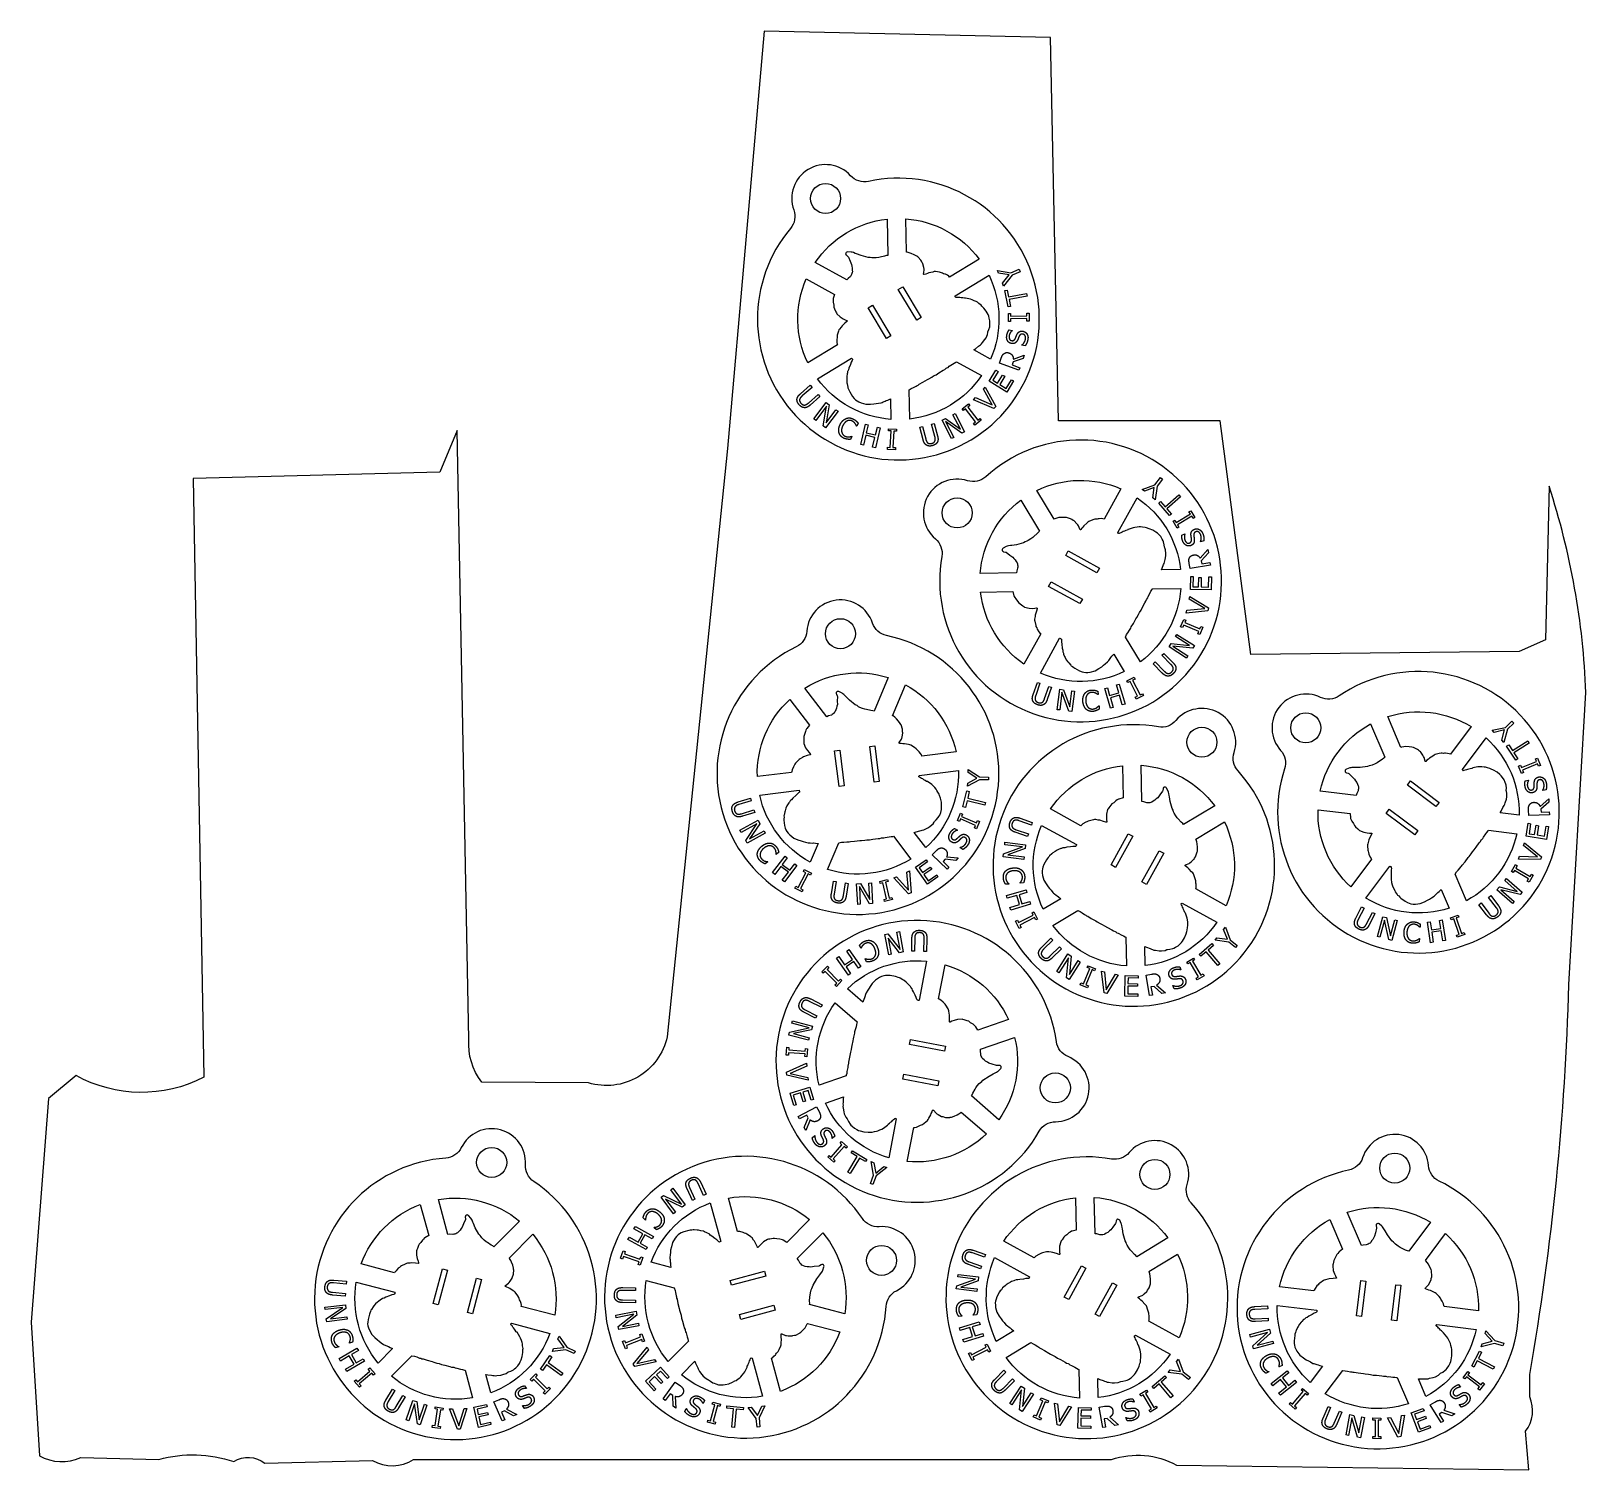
# Model space of a CAD drawing. Header units: millimetres. Extents: x -1 to 165, y -1 to 152.
import ezdxf

# ---------------------------------------------------------------- set-up
doc = ezdxf.new("R2010")
doc.units = ezdxf.units.MM
doc.layers.add('SCRAP_OUTLINE', color=5, linetype='Continuous')

msp = doc.modelspace()

# ---------------------------------------------------------------- linework, layer by layer
for points in [[(86.34, 136.31, 0.821365), (80.3, 132.66, -0.267689), (79.95, 130.69, 6.023346), (88.25, 135.7, -0.267689)], [(82.58, 127.07, -0.218412), (90.23, 131.68), (90.3, 127.82), (90.16, 127.8), (89.96, 127.73), (89.5, 127.63), (89.34, 127.59), (89.07, 127.57), (88.74, 127.56), (88.59, 127.57), (88.42, 127.6), (88.21, 127.61), (87.46, 127.8), (86.99, 127.99), (86.85, 128.03), (86.64, 128.12), (86.51, 128.15), (86.41, 128.17), (86.03, 128.19), (85.96, 128.17), (85.88, 128.12), (85.84, 128.07), (85.83, 128.02), (85.82, 127.98), (85.83, 127.94), (85.85, 127.89), (85.9, 127.83), (86.05, 127.7), (86.11, 127.65), (86.3, 127.19), (86.45, 126.86), (86.47, 126.68), (86.52, 126.46), (86.52, 126.26), (86.54, 126.08), (86.52, 125.99), (86.49, 125.88), (86.44, 125.78), (86.37, 125.66), (86.32, 125.58), (86.09, 125.37), (85.96, 125.21)], [(96.89, 125.51), (96.8, 125.6), (96.66, 125.7), (96.45, 125.81), (96.37, 125.84), (96.25, 125.87), (96.14, 125.94), (96.03, 125.97), (95.82, 126.02), (95.37, 126.09), (95.25, 126.09), (95.09, 126.04), (94.69, 125.95), (94.52, 125.89), (94.34, 125.84), (94.18, 125.77), (94.16, 125.77), (94.14, 125.78), (94.12, 125.81), (94.12, 125.84), (94.18, 126.25), (94.17, 126.36), (94.13, 126.53), (94.05, 126.91), (94.03, 126.95), (93.98, 127.03), (93.89, 127.19), (93.83, 127.3), (93.53, 127.64), (93.49, 127.67), (93.38, 127.74), (93.12, 127.89), (92.81, 128.04), (92.59, 128.11), (92.36, 128.16), (92.29, 128.16), (92.22, 131.72, -0.218412), (100.04, 127.41)], [(84.62, 123.66), (84.5, 123.22), (84.49, 123.16), (84.49, 123), (84.5, 122.84), (84.56, 122.53), (84.58, 122.3), (84.63, 122.14), (84.78, 121.83), (84.83, 121.7), (84.88, 121.61), (85.23, 121.28), (85.54, 121.08), (85.77, 120.96), (85.94, 120.89), (85.98, 120.86), (85.99, 120.85), (85.98, 120.81), (85.96, 120.78), (85.74, 120.6), (85.44, 120.32), (85.35, 120.19), (85.17, 119.98), (85.11, 119.88), (85.07, 119.77), (84.93, 119.33), (84.9, 119.22), (84.9, 119.06), (84.87, 118.91), (84.89, 118.56), (84.92, 118.37), (84.94, 118.29), (81.79, 116.39, -0.218412), (81.62, 125.32)], [(99.47, 117.75), (99.65, 117.88), (99.95, 118.14), (100.07, 118.22), (100.16, 118.31), (100.29, 118.41), (100.38, 118.54), (100.63, 118.85), (100.76, 119.05), (100.92, 119.41), (100.94, 119.61), (100.96, 119.7), (101.06, 119.92), (101.16, 120.23), (101.17, 120.36), (101.18, 120.54), (101.18, 120.86), (101.11, 121.15), (101.05, 121.35), (100.98, 121.52), (100.78, 121.88), (100.53, 122.22), (100.32, 122.43), (100.23, 122.54), (100.01, 122.69), (99.85, 122.83), (99.72, 122.9), (99.5, 123), (99.28, 123.1), (99.1, 123.16), (98.57, 123.27), (98.53, 123.26), (98.46, 123.25), (98.28, 123.29), (98.12, 123.3), (97.98, 123.33), (97.84, 123.33), (97.71, 123.35), (97.57, 123.35), (97.5, 123.37), (97.47, 123.4), (97.46, 123.41), (97.47, 123.52), (101.08, 125.7, -0.218412), (101.25, 116.77)], [(86.45, 116.87), (86.48, 116.85), (86.53, 116.8), (86.55, 116.76), (86.55, 116.69), (86.53, 116.63), (86.42, 116.44), (86.34, 116.19), (86.17, 115.83), (86.11, 115.62), (86.04, 115.51), (86.02, 115.46), (86.01, 115.3), (85.97, 115.2), (85.94, 114.94), (85.93, 114.81), (85.93, 114.54), (85.96, 114.27), (85.98, 114.14), (86.04, 113.8), (86.07, 113.72), (86.14, 113.59), (86.2, 113.42), (86.26, 113.3), (86.56, 112.81), (86.74, 112.59), (86.88, 112.45), (87.03, 112.33), (87.24, 112.22), (87.47, 112.11), (87.98, 111.98), (88.46, 111.98), (88.82, 112.01), (89.06, 112.05), (89.31, 112.1), (89.61, 112.14), (89.69, 112.17), (89.8, 112.23), (90.03, 112.31), (90.14, 112.37), (90.32, 112.42), (90.6, 112.54), (90.64, 110.36, -0.218412), (82.82, 114.68)], [(100.28, 115.02, -0.218412), (92.64, 110.4), (92.58, 113.49), (92.81, 113.64), (93.03, 113.76), (93.32, 113.9), (93.43, 113.97), (93.54, 114.02), (93.65, 114.1), (94.05, 114.31), (94.52, 114.6), (94.68, 114.68), (94.98, 114.86), (95.18, 114.99), (95.44, 115.12), (95.74, 115.32), (96.21, 115.61), (96.38, 115.69), (96.52, 115.82), (96.58, 115.85), (96.73, 115.9), (96.85, 116.01), (97.21, 116.23), (97.38, 116.35), (97.56, 116.44), (97.62, 116.49)], [(98.79, 103.83, 0.821365), (95.37, 97.65, -0.267689), (96.06, 95.77, 6.023346), (100.74, 104.26, -0.267689)], [(113.32, 99.75), (113.2, 99.79), (113.02, 99.8), (112.79, 99.79), (112.71, 99.78), (112.58, 99.75), (112.45, 99.75), (112.34, 99.73), (112.13, 99.66), (111.71, 99.5), (111.61, 99.43), (111.5, 99.31), (111.19, 99.04), (111.08, 98.9), (110.95, 98.77), (110.84, 98.62), (110.82, 98.61), (110.8, 98.61), (110.77, 98.63), (110.75, 98.66), (110.6, 99.04), (110.54, 99.13), (110.42, 99.25), (110.16, 99.55), (110.13, 99.57), (110.04, 99.61), (109.88, 99.71), (109.77, 99.77), (109.34, 99.92), (109.3, 99.92), (109.16, 99.93), (108.86, 99.93), (108.52, 99.9), (108.3, 99.86), (108.07, 99.78), (108.01, 99.75), (106.17, 102.8, -0.218412), (115.1, 102.98)], [(100.15, 93.95, -0.218412), (104.46, 101.77), (106.46, 98.46), (106.35, 98.37), (106.21, 98.21), (105.86, 97.9), (105.74, 97.78), (105.52, 97.63), (105.24, 97.46), (105.1, 97.39), (104.94, 97.33), (104.76, 97.23), (104, 97.02), (103.51, 96.95), (103.37, 96.92), (103.14, 96.89), (103.01, 96.86), (102.91, 96.82), (102.58, 96.64), (102.53, 96.59), (102.48, 96.51), (102.47, 96.44), (102.48, 96.4), (102.5, 96.36), (102.53, 96.32), (102.57, 96.3), (102.64, 96.27), (102.84, 96.24), (102.91, 96.21), (103.3, 95.91), (103.6, 95.7), (103.71, 95.56), (103.87, 95.4), (103.97, 95.22), (104.07, 95.07), (104.1, 94.98), (104.12, 94.87), (104.14, 94.76), (104.14, 94.63), (104.13, 94.53), (104.04, 94.23), (104, 94.02)], [(119.43, 94.33), (119.52, 94.53), (119.66, 94.9), (119.71, 95.03), (119.75, 95.16), (119.81, 95.3), (119.83, 95.46), (119.89, 95.85), (119.9, 96.09), (119.86, 96.48), (119.78, 96.68), (119.76, 96.76), (119.73, 97), (119.66, 97.32), (119.61, 97.43), (119.52, 97.6), (119.36, 97.88), (119.16, 98.09), (119.01, 98.23), (118.85, 98.34), (118.51, 98.56), (118.11, 98.72), (117.83, 98.8), (117.69, 98.85), (117.43, 98.88), (117.22, 98.91), (117.07, 98.91), (116.84, 98.89), (116.6, 98.86), (116.41, 98.83), (115.89, 98.65), (115.86, 98.62), (115.81, 98.58), (115.63, 98.52), (115.49, 98.45), (115.35, 98.41), (115.24, 98.34), (115.11, 98.29), (114.99, 98.23), (114.92, 98.21), (114.88, 98.22), (114.86, 98.22), (114.81, 98.32), (116.85, 102.01, -0.218412), (121.47, 94.37)], [(88.68, 88.67, 0.821365), (81.68, 87.8, -0.267689), (80.56, 86.14, 6.023346), (90.18, 87.34, -0.267689)], [(103.62, 92.02), (103.74, 91.58), (103.76, 91.52), (103.83, 91.38), (103.93, 91.25), (104.13, 91.01), (104.26, 90.82), (104.39, 90.71), (104.67, 90.52), (104.78, 90.43), (104.87, 90.37), (105.34, 90.26), (105.7, 90.24), (105.97, 90.25), (106.15, 90.28), (106.19, 90.27), (106.21, 90.26), (106.22, 90.24), (106.21, 90.19), (106.12, 89.93), (106, 89.53), (105.99, 89.37), (105.93, 89.1), (105.93, 88.99), (105.95, 88.87), (106.05, 88.43), (106.08, 88.31), (106.16, 88.18), (106.21, 88.03), (106.4, 87.73), (106.52, 87.58), (106.58, 87.53), (104.8, 84.31, -0.218412), (100.19, 91.95)], [(121.5, 92.37, -0.218412), (117.19, 84.55), (115.6, 87.19), (115.72, 87.44), (115.85, 87.65), (116.03, 87.92), (116.09, 88.03), (116.16, 88.12), (116.22, 88.26), (116.46, 88.64), (116.72, 89.12), (116.82, 89.27), (116.99, 89.57), (117.1, 89.79), (117.26, 90.03), (117.42, 90.36), (117.68, 90.84), (117.79, 90.99), (117.85, 91.17), (117.88, 91.23), (117.98, 91.36), (118.03, 91.51), (118.24, 91.88), (118.32, 92.06), (118.43, 92.24), (118.46, 92.31)], [(108.6, 87.05), (108.63, 87.05), (108.7, 87.03), (108.74, 87.01), (108.78, 86.95), (108.79, 86.89), (108.79, 86.67), (108.84, 86.41), (108.88, 86.01), (108.93, 85.8), (108.93, 85.67), (108.93, 85.62), (109, 85.47), (109.02, 85.37), (109.12, 85.13), (109.18, 85.01), (109.31, 84.77), (109.47, 84.55), (109.56, 84.45), (109.78, 84.19), (109.84, 84.13), (109.97, 84.05), (110.11, 83.94), (110.22, 83.86), (110.72, 83.59), (110.99, 83.49), (111.18, 83.44), (111.37, 83.41), (111.61, 83.42), (111.86, 83.44), (112.37, 83.58), (112.78, 83.82), (113.08, 84.03), (113.27, 84.18), (113.46, 84.35), (113.7, 84.54), (113.75, 84.6), (113.82, 84.7), (113.98, 84.9), (114.04, 85), (114.17, 85.14), (114.36, 85.37), (115.48, 83.51, -0.218412), (106.55, 83.34)], [(81.49, 81.76, -0.218412), (90.35, 82.87), (88.85, 79.31), (88.71, 79.34), (88.5, 79.36), (88.04, 79.46), (87.87, 79.49), (87.62, 79.57), (87.32, 79.7), (87.18, 79.77), (87.04, 79.88), (86.85, 79.96), (86.24, 80.45), (85.89, 80.81), (85.79, 80.9), (85.63, 81.07), (85.52, 81.15), (85.44, 81.21), (85.1, 81.38), (85.03, 81.39), (84.93, 81.38), (84.87, 81.34), (84.84, 81.31), (84.82, 81.28), (84.81, 81.23), (84.81, 81.18), (84.83, 81.11), (84.92, 80.93), (84.95, 80.85), (84.93, 80.36), (84.94, 80), (84.88, 79.82), (84.85, 79.6), (84.76, 79.42), (84.7, 79.25), (84.65, 79.17), (84.57, 79.09), (84.49, 79.01), (84.38, 78.93), (84.3, 78.88), (84.01, 78.78), (83.82, 78.68)], [(136.36, 80.76, 0.821365), (132.12, 75.12, -0.267689), (132.54, 73.16, 6.023346), (138.35, 80.91, -0.267689)], [(93.93, 74.51), (93.89, 74.64), (93.79, 74.78), (93.64, 74.97), (93.59, 75.03), (93.49, 75.11), (93.41, 75.21), (93.33, 75.29), (93.16, 75.42), (92.77, 75.67), (92.66, 75.71), (92.5, 75.73), (92.1, 75.81), (91.92, 75.82), (91.73, 75.86), (91.56, 75.86), (91.54, 75.87), (91.52, 75.88), (91.52, 75.92), (91.53, 75.95), (91.75, 76.3), (91.79, 76.4), (91.82, 76.57), (91.9, 76.95), (91.9, 76.99), (91.88, 77.09), (91.87, 77.27), (91.86, 77.39), (91.72, 77.83), (91.7, 77.87), (91.63, 77.98), (91.45, 78.23), (91.22, 78.48), (91.06, 78.64), (90.87, 78.78), (90.81, 78.81), (92.19, 82.09, -0.218412), (97.58, 74.97)], [(81.97, 77.81), (81.68, 77.46), (81.65, 77.41), (81.58, 77.27), (81.53, 77.12), (81.45, 76.81), (81.37, 76.59), (81.36, 76.43), (81.37, 76.08), (81.36, 75.94), (81.37, 75.84), (81.55, 75.39), (81.75, 75.09), (81.92, 74.88), (82.05, 74.75), (82.07, 74.71), (82.07, 74.69), (82.06, 74.66), (82.02, 74.64), (81.74, 74.57), (81.35, 74.43), (81.22, 74.35), (80.97, 74.23), (80.87, 74.16), (80.79, 74.08), (80.49, 73.74), (80.42, 73.64), (80.35, 73.5), (80.26, 73.38), (80.13, 73.05), (80.08, 72.86), (80.07, 72.78), (76.42, 72.33, -0.218412), (79.89, 80.55)], [(127.17, 74.89, 0.821365), (120.98, 78.3, -0.267689), (119.11, 77.62, 6.023346), (127.59, 72.94, -0.267689)], [(136.34, 70.79, -0.218412), (141.69, 77.93), (143.21, 74.38), (143.09, 74.3), (142.93, 74.16), (142.54, 73.9), (142.4, 73.8), (142.17, 73.68), (141.86, 73.55), (141.72, 73.5), (141.55, 73.47), (141.35, 73.4), (140.58, 73.29), (140.08, 73.29), (139.94, 73.28), (139.71, 73.28), (139.58, 73.27), (139.47, 73.25), (139.12, 73.12), (139.06, 73.08), (139, 73), (138.99, 72.93), (138.99, 72.89), (139, 72.85), (139.02, 72.81), (139.06, 72.78), (139.13, 72.74), (139.32, 72.68), (139.39, 72.65), (139.73, 72.29), (140, 72.04), (140.09, 71.88), (140.22, 71.7), (140.29, 71.51), (140.38, 71.35), (140.4, 71.26), (140.4, 71.15), (140.4, 71.04), (140.38, 70.9), (140.36, 70.81), (140.23, 70.53), (140.16, 70.33)], [(150.19, 74.7), (150.07, 74.76), (149.9, 74.79), (149.66, 74.81), (149.58, 74.81), (149.46, 74.8), (149.33, 74.82), (149.22, 74.81), (149, 74.78), (148.56, 74.67), (148.45, 74.62), (148.32, 74.52), (147.98, 74.29), (147.85, 74.17), (147.7, 74.06), (147.57, 73.93), (147.55, 73.92), (147.53, 73.92), (147.51, 73.94), (147.49, 73.97), (147.39, 74.37), (147.34, 74.47), (147.24, 74.61), (147.03, 74.94), (147, 74.97), (146.92, 75.02), (146.78, 75.14), (146.68, 75.21), (146.27, 75.42), (146.23, 75.43), (146.09, 75.46), (145.79, 75.5), (145.45, 75.52), (145.23, 75.5), (144.99, 75.46), (144.93, 75.44), (143.53, 78.71, -0.218412), (152.4, 77.65)], [(155.49, 68.48), (155.6, 68.66), (155.79, 69.02), (155.86, 69.14), (155.91, 69.25), (156, 69.39), (156.03, 69.54), (156.15, 69.93), (156.19, 70.16), (156.21, 70.55), (156.15, 70.75), (156.14, 70.84), (156.15, 71.08), (156.12, 71.41), (156.09, 71.53), (156.03, 71.71), (155.91, 72), (155.73, 72.24), (155.61, 72.4), (155.47, 72.54), (155.16, 72.79), (154.79, 73.02), (154.52, 73.13), (154.39, 73.2), (154.13, 73.26), (153.93, 73.32), (153.79, 73.34), (153.55, 73.36), (153.31, 73.36), (153.12, 73.35), (152.58, 73.25), (152.55, 73.23), (152.49, 73.2), (152.31, 73.16), (152.16, 73.11), (152.01, 73.09), (151.89, 73.04), (151.75, 73.01), (151.63, 72.96), (151.56, 72.95), (151.51, 72.96), (151.5, 72.97), (151.47, 73.07), (154, 76.44, -0.218412), (157.5, 68.23)], [(93.13, 66.38), (93.34, 66.43), (93.73, 66.54), (93.87, 66.57), (93.98, 66.61), (94.14, 66.65), (94.28, 66.73), (94.63, 66.91), (94.83, 67.04), (95.13, 67.3), (95.23, 67.48), (95.29, 67.55), (95.47, 67.71), (95.68, 67.96), (95.75, 68.07), (95.83, 68.23), (95.96, 68.52), (96.01, 68.82), (96.04, 69.02), (96.04, 69.21), (96.01, 69.62), (95.91, 70.03), (95.81, 70.31), (95.77, 70.45), (95.63, 70.68), (95.54, 70.86), (95.45, 70.98), (95.3, 71.16), (95.13, 71.34), (94.99, 71.47), (94.55, 71.79), (94.51, 71.79), (94.44, 71.81), (94.29, 71.92), (94.15, 71.99), (94.03, 72.08), (93.91, 72.14), (93.8, 72.21), (93.67, 72.27), (93.62, 72.31), (93.6, 72.35), (93.6, 72.37), (93.64, 72.46), (97.83, 72.98, -0.218412), (94.36, 64.76)], [(115.35, 70.05), (114.91, 69.94), (114.86, 69.92), (114.72, 69.84), (114.59, 69.75), (114.35, 69.55), (114.15, 69.42), (114.05, 69.29), (113.85, 69.01), (113.76, 68.9), (113.71, 68.81), (113.59, 68.34), (113.58, 67.98), (113.59, 67.71), (113.61, 67.53), (113.61, 67.49), (113.6, 67.47), (113.57, 67.46), (113.53, 67.46), (113.26, 67.56), (112.86, 67.68), (112.71, 67.69), (112.44, 67.75), (112.32, 67.75), (112.2, 67.73), (111.76, 67.63), (111.65, 67.59), (111.51, 67.52), (111.37, 67.47), (111.07, 67.28), (110.92, 67.15), (110.86, 67.1), (107.64, 68.88, -0.218412), (115.29, 73.49)], [(117.28, 73.53, -0.218412), (125.1, 69.22), (121.79, 67.22), (121.7, 67.33), (121.55, 67.47), (121.23, 67.82), (121.11, 67.94), (120.96, 68.16), (120.79, 68.44), (120.72, 68.58), (120.67, 68.74), (120.57, 68.92), (120.36, 69.67), (120.29, 70.17), (120.26, 70.31), (120.23, 70.54), (120.19, 70.67), (120.16, 70.76), (119.98, 71.1), (119.93, 71.15), (119.85, 71.19), (119.78, 71.2), (119.73, 71.2), (119.69, 71.18), (119.66, 71.15), (119.63, 71.11), (119.61, 71.04), (119.57, 70.84), (119.55, 70.76), (119.25, 70.37), (119.04, 70.08), (118.89, 69.97), (118.73, 69.81), (118.56, 69.71), (118.41, 69.61), (118.32, 69.57), (118.21, 69.55), (118.1, 69.54), (117.96, 69.54), (117.87, 69.55), (117.57, 69.64), (117.36, 69.67)], [(80.87, 70.87), (80.89, 70.84), (80.92, 70.77), (80.92, 70.72), (80.9, 70.67), (80.85, 70.62), (80.68, 70.49), (80.5, 70.3), (80.2, 70.03), (80.06, 69.87), (79.95, 69.79), (79.91, 69.75), (79.83, 69.61), (79.76, 69.54), (79.63, 69.32), (79.56, 69.2), (79.45, 68.95), (79.37, 68.69), (79.33, 68.56), (79.26, 68.23), (79.25, 68.14), (79.26, 68), (79.24, 67.82), (79.25, 67.68), (79.32, 67.12), (79.4, 66.84), (79.47, 66.66), (79.56, 66.48), (79.71, 66.3), (79.88, 66.11), (80.29, 65.78), (80.72, 65.59), (81.07, 65.47), (81.3, 65.4), (81.54, 65.35), (81.84, 65.26), (81.93, 65.26), (82.05, 65.27), (82.29, 65.25), (82.41, 65.26), (82.6, 65.23), (82.9, 65.22), (82.06, 63.22, -0.218412), (76.67, 70.34)], [(139.51, 68.39), (139.56, 67.94), (139.57, 67.88), (139.63, 67.73), (139.7, 67.59), (139.87, 67.33), (139.97, 67.11), (140.08, 66.99), (140.33, 66.76), (140.43, 66.65), (140.51, 66.59), (140.96, 66.41), (141.32, 66.34), (141.58, 66.32), (141.77, 66.32), (141.81, 66.31), (141.82, 66.29), (141.83, 66.26), (141.82, 66.22), (141.69, 65.98), (141.51, 65.6), (141.48, 65.44), (141.39, 65.18), (141.37, 65.07), (141.37, 64.95), (141.41, 64.5), (141.43, 64.38), (141.48, 64.23), (141.51, 64.08), (141.66, 63.76), (141.76, 63.59), (141.81, 63.53), (139.6, 60.59, -0.218412), (136.1, 68.8)], [(110.38, 65.08), (110.38, 65.05), (110.37, 64.97), (110.34, 64.94), (110.28, 64.9), (110.22, 64.89), (110, 64.89), (109.75, 64.84), (109.35, 64.8), (109.14, 64.75), (109, 64.75), (108.95, 64.74), (108.81, 64.68), (108.71, 64.66), (108.46, 64.56), (108.34, 64.5), (108.11, 64.36), (107.89, 64.21), (107.78, 64.12), (107.52, 63.9), (107.47, 63.83), (107.39, 63.71), (107.27, 63.57), (107.2, 63.46), (106.93, 62.95), (106.82, 62.69), (106.77, 62.5), (106.74, 62.31), (106.75, 62.07), (106.78, 61.81), (106.92, 61.31), (107.16, 60.9), (107.37, 60.6), (107.52, 60.4), (107.68, 60.22), (107.87, 59.98), (107.94, 59.92), (108.04, 59.86), (108.23, 59.7), (108.34, 59.64), (108.47, 59.51), (108.71, 59.32), (106.85, 58.2, -0.218412), (106.68, 67.12)], [(123.09, 60.36), (123.13, 60.48), (123.14, 60.66), (123.12, 60.89), (123.11, 60.97), (123.08, 61.09), (123.08, 61.22), (123.06, 61.33), (123, 61.54), (122.83, 61.97), (122.77, 62.07), (122.65, 62.18), (122.37, 62.48), (122.23, 62.6), (122.1, 62.73), (121.96, 62.84), (121.95, 62.86), (121.95, 62.88), (121.96, 62.91), (121.99, 62.93), (122.37, 63.08), (122.47, 63.14), (122.59, 63.26), (122.88, 63.52), (122.91, 63.55), (122.95, 63.64), (123.05, 63.8), (123.11, 63.9), (123.25, 64.33), (123.26, 64.38), (123.27, 64.52), (123.26, 64.82), (123.24, 65.16), (123.19, 65.38), (123.12, 65.6), (123.09, 65.66), (126.14, 67.5, -0.218412), (126.31, 58.58)], [(157.26, 66.25, -0.218412), (151.9, 59.11), (150.69, 61.95), (150.85, 62.17), (151.01, 62.36), (151.22, 62.61), (151.3, 62.71), (151.38, 62.79), (151.46, 62.91), (151.75, 63.26), (152.07, 63.7), (152.2, 63.83), (152.4, 64.11), (152.54, 64.31), (152.73, 64.52), (152.94, 64.83), (153.27, 65.27), (153.39, 65.4), (153.47, 65.58), (153.52, 65.63), (153.64, 65.74), (153.7, 65.88), (153.96, 66.22), (154.07, 66.39), (154.2, 66.55), (154.24, 66.61)], [(92.76, 63.55, -0.218412), (83.9, 62.44), (85.1, 65.29), (85.38, 65.33), (85.62, 65.35), (85.95, 65.37), (86.08, 65.38), (86.19, 65.38), (86.33, 65.41), (86.78, 65.44), (87.32, 65.51), (87.5, 65.52), (87.85, 65.56), (88.09, 65.6), (88.37, 65.61), (88.73, 65.68), (89.28, 65.75), (89.46, 65.75), (89.65, 65.81), (89.72, 65.82), (89.88, 65.81), (90.02, 65.86), (90.45, 65.91), (90.65, 65.95), (90.85, 65.96), (90.92, 65.98)], [(143.74, 62.78), (143.77, 62.77), (143.85, 62.75), (143.88, 62.72), (143.9, 62.66), (143.91, 62.59), (143.88, 62.37), (143.89, 62.11), (143.88, 61.71), (143.89, 61.5), (143.88, 61.36), (143.88, 61.31), (143.92, 61.16), (143.92, 61.06), (143.99, 60.8), (144.03, 60.68), (144.14, 60.43), (144.26, 60.19), (144.33, 60.07), (144.52, 59.78), (144.57, 59.72), (144.69, 59.62), (144.8, 59.48), (144.9, 59.4), (145.37, 59.06), (145.62, 58.92), (145.79, 58.84), (145.98, 58.79), (146.22, 58.76), (146.47, 58.75), (146.99, 58.82), (147.43, 59), (147.76, 59.16), (147.97, 59.29), (148.18, 59.43), (148.45, 59.58), (148.51, 59.64), (148.59, 59.73), (148.77, 59.9), (148.84, 59.99), (149, 60.11), (149.21, 60.32), (150.07, 58.32, -0.218412), (141.2, 59.39)], [(115.7, 52.17, -0.218412), (107.88, 56.49), (110.53, 58.08), (110.77, 57.95), (110.98, 57.83), (111.25, 57.65), (111.37, 57.58), (111.46, 57.51), (111.59, 57.46), (111.97, 57.22), (112.45, 56.96), (112.6, 56.85), (112.91, 56.69), (113.13, 56.58), (113.36, 56.42), (113.69, 56.26), (114.17, 56), (114.33, 55.89), (114.51, 55.83), (114.57, 55.8), (114.69, 55.69), (114.84, 55.65), (115.21, 55.44), (115.4, 55.36), (115.57, 55.25), (115.64, 55.22)], [(117.66, 54.24), (117.86, 54.16), (118.24, 54.02), (118.37, 53.96), (118.49, 53.93), (118.64, 53.86), (118.79, 53.85), (119.19, 53.79), (119.43, 53.78), (119.82, 53.82), (120.01, 53.9), (120.09, 53.92), (120.34, 53.95), (120.65, 54.02), (120.77, 54.07), (120.94, 54.16), (121.21, 54.32), (121.43, 54.52), (121.57, 54.67), (121.68, 54.82), (121.89, 55.17), (122.06, 55.57), (122.14, 55.85), (122.19, 55.98), (122.21, 56.25), (122.25, 56.46), (122.24, 56.6), (122.23, 56.84), (122.2, 57.08), (122.16, 57.27), (121.99, 57.79), (121.96, 57.81), (121.92, 57.87), (121.86, 58.04), (121.79, 58.19), (121.75, 58.33), (121.68, 58.44), (121.63, 58.57), (121.56, 58.69), (121.54, 58.76), (121.55, 58.8), (121.56, 58.81), (121.65, 58.86), (125.34, 56.83, -0.218412), (117.7, 52.21)], [(108.16, 35.58, 0.821365), (109.49, 42.51, -0.267689), (108.26, 44.09, 6.023346), (106.43, 34.57, -0.267689)], [(93.64, 48.51), (93.61, 48.5), (93.53, 48.49), (93.49, 48.51), (93.44, 48.55), (93.4, 48.6), (93.34, 48.81), (93.21, 49.04), (93.05, 49.41), (92.94, 49.59), (92.9, 49.72), (92.87, 49.77), (92.77, 49.89), (92.72, 49.98), (92.55, 50.17), (92.45, 50.27), (92.25, 50.45), (92.04, 50.61), (91.92, 50.69), (91.63, 50.86), (91.55, 50.9), (91.4, 50.93), (91.24, 51), (91.11, 51.04), (90.55, 51.14), (90.26, 51.16), (90.07, 51.15), (89.87, 51.11), (89.65, 51.03), (89.42, 50.93), (88.98, 50.64), (88.66, 50.29), (88.44, 49.99), (88.31, 49.79), (88.18, 49.58), (88.01, 49.32), (87.98, 49.24), (87.95, 49.12), (87.85, 48.89), (87.83, 48.77), (87.74, 48.6), (87.64, 48.32), (86, 49.74, -0.218412), (94.44, 52.67)], [(99.9, 45.32), (99.66, 45.7), (99.62, 45.75), (99.51, 45.86), (99.38, 45.95), (99.11, 46.12), (98.93, 46.27), (98.77, 46.33), (98.45, 46.43), (98.31, 46.48), (98.21, 46.5), (97.73, 46.46), (97.38, 46.37), (97.13, 46.27), (96.96, 46.19), (96.92, 46.19), (96.9, 46.19), (96.88, 46.21), (96.88, 46.25), (96.89, 46.54), (96.88, 46.95), (96.84, 47.11), (96.81, 47.38), (96.77, 47.49), (96.72, 47.6), (96.48, 47.99), (96.42, 48.09), (96.31, 48.19), (96.21, 48.31), (95.94, 48.54), (95.77, 48.64), (95.7, 48.68), (96.4, 52.29, -0.218412), (103.15, 46.45)], [(83, 39.46, -0.218412), (84.69, 48.23), (87.03, 46.21), (86.98, 45.94), (86.93, 45.7), (86.84, 45.38), (86.81, 45.26), (86.77, 45.15), (86.76, 45.01), (86.65, 44.57), (86.55, 44.03), (86.5, 43.86), (86.43, 43.52), (86.4, 43.27), (86.32, 43), (86.27, 42.64), (86.17, 42.1), (86.12, 41.92), (86.12, 41.73), (86.1, 41.66), (86.04, 41.51), (86.04, 41.36), (85.96, 40.94), (85.94, 40.73), (85.89, 40.54), (85.88, 40.46)], [(103.81, 44.56, -0.218412), (102.12, 35.79), (99.2, 38.32), (99.28, 38.44), (99.36, 38.63), (99.6, 39.04), (99.67, 39.19), (99.83, 39.4), (100.05, 39.65), (100.16, 39.76), (100.3, 39.86), (100.44, 40.01), (101.09, 40.44), (101.54, 40.67), (101.66, 40.74), (101.87, 40.84), (101.98, 40.91), (102.06, 40.97), (102.33, 41.24), (102.36, 41.31), (102.38, 41.4), (102.36, 41.47), (102.35, 41.51), (102.32, 41.54), (102.28, 41.56), (102.23, 41.57), (102.15, 41.58), (101.95, 41.55), (101.88, 41.55), (101.41, 41.72), (101.07, 41.82), (100.91, 41.93), (100.72, 42.03), (100.57, 42.17), (100.42, 42.28), (100.36, 42.35), (100.31, 42.45), (100.26, 42.55), (100.22, 42.68), (100.2, 42.77), (100.19, 43.09), (100.16, 43.29)], [(85.58, 38.24), (85.56, 38.02), (85.54, 37.62), (85.53, 37.48), (85.54, 37.35), (85.52, 37.19), (85.56, 37.04), (85.62, 36.65), (85.68, 36.42), (85.84, 36.06), (85.98, 35.9), (86.03, 35.83), (86.13, 35.61), (86.29, 35.33), (86.38, 35.23), (86.51, 35.1), (86.75, 34.88), (87.01, 34.74), (87.19, 34.66), (87.37, 34.6), (87.77, 34.5), (88.2, 34.46), (88.49, 34.48), (88.63, 34.47), (88.89, 34.53), (89.1, 34.56), (89.24, 34.61), (89.46, 34.7), (89.68, 34.8), (89.84, 34.89), (90.29, 35.22), (90.3, 35.26), (90.34, 35.31), (90.49, 35.42), (90.6, 35.53), (90.73, 35.62), (90.81, 35.72), (90.92, 35.8), (91.01, 35.9), (91.07, 35.94), (91.12, 35.95), (91.13, 35.94), (91.21, 35.87), (90.41, 31.73, -0.218412), (83.66, 37.57)], [(93.07, 34.97), (93.2, 34.97), (93.37, 35.01), (93.59, 35.1), (93.66, 35.13), (93.77, 35.2), (93.89, 35.24), (93.99, 35.29), (94.17, 35.42), (94.52, 35.71), (94.6, 35.8), (94.67, 35.95), (94.87, 36.3), (94.94, 36.47), (95.02, 36.64), (95.08, 36.81), (95.1, 36.82), (95.12, 36.83), (95.15, 36.82), (95.18, 36.8), (95.44, 36.49), (95.53, 36.42), (95.68, 36.34), (96.01, 36.14), (96.05, 36.13), (96.15, 36.12), (96.33, 36.07), (96.45, 36.04), (96.9, 36.04), (96.95, 36.05), (97.08, 36.08), (97.37, 36.18), (97.68, 36.31), (97.88, 36.42), (98.07, 36.56), (98.12, 36.61), (100.81, 34.28, -0.218412), (92.37, 31.35)], [(51.74, 31.01, 0.821365), (44.91, 32.82, -0.267689), (43.25, 31.7, 6.023346), (52.62, 29.21, -0.267689)], [(122.17, 28.88, 0.821365), (115.99, 32.29, -0.267689), (114.11, 31.61, 6.023346), (122.6, 26.93, -0.267689)], [(147.86, 30.91, 0.821365), (140.85, 31.75, -0.267689), (139.36, 30.42, 6.023346), (148.98, 29.26, -0.267689)], [(91.23, 17.59, 0.821365), (89.39, 24.4, -0.267689), (87.6, 25.28, 6.023346), (90.13, 15.92, -0.267689)], [(41.44, 23.45), (41.04, 23.23), (40.99, 23.2), (40.87, 23.09), (40.77, 22.97), (40.59, 22.72), (40.43, 22.54), (40.36, 22.4), (40.24, 22.08), (40.18, 21.95), (40.15, 21.85), (40.15, 21.36), (40.22, 21.01), (40.3, 20.75), (40.36, 20.58), (40.37, 20.54), (40.36, 20.52), (40.34, 20.5), (40.3, 20.5), (40.02, 20.53), (39.6, 20.55), (39.45, 20.52), (39.17, 20.51), (39.06, 20.48), (38.95, 20.43), (38.54, 20.23), (38.44, 20.17), (38.33, 20.07), (38.2, 19.98), (37.96, 19.72), (37.84, 19.57), (37.8, 19.5), (34.24, 20.44, -0.218412), (40.54, 26.77)], [(42.48, 27.29, -0.218412), (51.1, 25), (48.38, 22.26), (48.26, 22.35), (48.08, 22.44), (47.69, 22.71), (47.54, 22.79), (47.34, 22.97), (47.11, 23.2), (47.01, 23.32), (46.92, 23.47), (46.77, 23.62), (46.39, 24.29), (46.2, 24.76), (46.14, 24.89), (46.05, 25.1), (45.99, 25.22), (45.93, 25.3), (45.68, 25.58), (45.62, 25.62), (45.53, 25.65), (45.46, 25.64), (45.42, 25.62), (45.38, 25.6), (45.36, 25.56), (45.34, 25.51), (45.33, 25.43), (45.35, 25.24), (45.34, 25.16), (45.14, 24.71), (45.01, 24.37), (44.9, 24.22), (44.78, 24.03), (44.63, 23.89), (44.51, 23.76), (44.44, 23.71), (44.33, 23.66), (44.23, 23.62), (44.1, 23.59), (44, 23.57), (43.69, 23.59), (43.48, 23.57)], [(72.52, 22.84), (72.49, 22.82), (72.43, 22.78), (72.38, 22.77), (72.32, 22.79), (72.27, 22.83), (72.12, 22.99), (71.9, 23.14), (71.59, 23.39), (71.41, 23.51), (71.32, 23.61), (71.28, 23.64), (71.13, 23.7), (71.05, 23.76), (70.81, 23.86), (70.68, 23.91), (70.42, 23.98), (70.16, 24.03), (70.02, 24.05), (69.68, 24.08), (69.59, 24.08), (69.45, 24.04), (69.27, 24.03), (69.14, 24.01), (68.59, 23.85), (68.32, 23.74), (68.15, 23.65), (67.99, 23.54), (67.83, 23.36), (67.66, 23.17), (67.39, 22.72), (67.27, 22.26), (67.19, 21.9), (67.16, 21.66), (67.14, 21.41), (67.1, 21.11), (67.11, 21.02), (67.13, 20.9), (67.15, 20.65), (67.18, 20.54), (67.18, 20.35), (67.21, 20.05), (65.11, 20.61, -0.218412), (71.41, 26.93)], [(79.55, 22.73), (79.16, 22.96), (79.1, 22.99), (78.95, 23.04), (78.8, 23.06), (78.48, 23.1), (78.25, 23.15), (78.09, 23.13), (77.75, 23.08), (77.61, 23.07), (77.51, 23.04), (77.09, 22.8), (76.82, 22.56), (76.64, 22.36), (76.52, 22.22), (76.49, 22.2), (76.47, 22.19), (76.44, 22.2), (76.42, 22.24), (76.3, 22.5), (76.11, 22.86), (76.01, 22.98), (75.86, 23.22), (75.78, 23.3), (75.68, 23.37), (75.31, 23.62), (75.2, 23.68), (75.06, 23.73), (74.92, 23.8), (74.57, 23.88), (74.38, 23.9), (74.3, 23.9), (73.34, 27.45, -0.218412), (81.97, 25.16)], [(110.36, 24.04), (109.92, 23.93), (109.86, 23.91), (109.72, 23.83), (109.59, 23.74), (109.35, 23.54), (109.16, 23.41), (109.05, 23.28), (108.86, 23), (108.77, 22.89), (108.71, 22.8), (108.6, 22.33), (108.58, 21.97), (108.6, 21.7), (108.62, 21.52), (108.61, 21.47), (108.6, 21.46), (108.58, 21.44), (108.53, 21.45), (108.27, 21.55), (107.87, 21.67), (107.71, 21.68), (107.44, 21.74), (107.33, 21.74), (107.21, 21.72), (106.77, 21.62), (106.65, 21.58), (106.52, 21.51), (106.37, 21.46), (106.07, 21.27), (105.92, 21.14), (105.87, 21.09), (102.65, 22.87, -0.218412), (110.29, 27.48)], [(112.29, 27.52, -0.218412), (120.11, 23.21), (116.8, 21.21), (116.71, 21.32), (116.55, 21.46), (116.24, 21.81), (116.12, 21.93), (115.97, 22.15), (115.8, 22.43), (115.73, 22.57), (115.67, 22.73), (115.57, 22.91), (115.36, 23.66), (115.29, 24.16), (115.26, 24.3), (115.23, 24.52), (115.2, 24.66), (115.16, 24.75), (114.99, 25.09), (114.93, 25.14), (114.85, 25.18), (114.78, 25.19), (114.74, 25.19), (114.7, 25.17), (114.67, 25.14), (114.64, 25.1), (114.61, 25.02), (114.58, 24.83), (114.55, 24.75), (114.25, 24.36), (114.04, 24.07), (113.9, 23.96), (113.74, 23.8), (113.56, 23.7), (113.41, 23.6), (113.33, 23.56), (113.21, 23.54), (113.1, 23.53), (112.97, 23.53), (112.87, 23.54), (112.57, 23.63), (112.37, 23.66)], [(138.72, 22), (138.35, 21.72), (138.31, 21.68), (138.2, 21.56), (138.12, 21.43), (137.97, 21.15), (137.84, 20.95), (137.79, 20.8), (137.71, 20.46), (137.67, 20.33), (137.66, 20.23), (137.73, 19.75), (137.85, 19.4), (137.96, 19.16), (138.05, 19), (138.06, 18.96), (138.06, 18.94), (138.04, 18.92), (138, 18.91), (137.71, 18.9), (137.3, 18.86), (137.15, 18.81), (136.88, 18.76), (136.77, 18.72), (136.67, 18.66), (136.3, 18.4), (136.2, 18.32), (136.1, 18.21), (135.99, 18.11), (135.78, 17.82), (135.69, 17.65), (135.66, 17.57), (132.01, 18.01, -0.218412), (137.37, 25.16)], [(139.21, 25.94, -0.218412), (148.07, 24.87), (145.75, 21.78), (145.62, 21.85), (145.43, 21.92), (145, 22.13), (144.85, 22.19), (144.63, 22.34), (144.36, 22.54), (144.25, 22.64), (144.14, 22.77), (143.97, 22.9), (143.5, 23.52), (143.25, 23.95), (143.17, 24.07), (143.05, 24.27), (142.97, 24.38), (142.9, 24.45), (142.62, 24.7), (142.55, 24.73), (142.46, 24.74), (142.39, 24.72), (142.35, 24.7), (142.32, 24.67), (142.3, 24.62), (142.29, 24.58), (142.29, 24.5), (142.33, 24.3), (142.34, 24.23), (142.21, 23.75), (142.12, 23.4), (142.03, 23.24), (141.94, 23.04), (141.81, 22.88), (141.72, 22.73), (141.65, 22.66), (141.55, 22.6), (141.45, 22.55), (141.33, 22.5), (141.24, 22.47), (140.92, 22.44), (140.72, 22.39)], [(51.29, 15.91), (51.3, 16.04), (51.27, 16.22), (51.2, 16.44), (51.17, 16.52), (51.11, 16.63), (51.08, 16.76), (51.03, 16.86), (50.92, 17.04), (50.65, 17.42), (50.57, 17.5), (50.42, 17.58), (50.08, 17.81), (49.92, 17.88), (49.76, 17.98), (49.6, 18.05), (49.58, 18.06), (49.58, 18.09), (49.58, 18.12), (49.61, 18.14), (49.94, 18.38), (50.02, 18.47), (50.11, 18.61), (50.33, 18.93), (50.34, 18.97), (50.36, 19.07), (50.42, 19.24), (50.45, 19.36), (50.49, 19.81), (50.48, 19.86), (50.46, 19.99), (50.38, 20.29), (50.27, 20.61), (50.18, 20.81), (50.05, 21.01), (50.01, 21.06), (52.52, 23.59, -0.218412), (54.85, 14.97)], [(83.39, 23.75, -0.218412), (85.72, 15.13), (81.98, 16.12), (82, 16.26), (81.99, 16.47), (82.02, 16.95), (82.03, 17.11), (82.08, 17.37), (82.16, 17.69), (82.21, 17.84), (82.3, 17.99), (82.35, 18.19), (82.75, 18.86), (83.06, 19.26), (83.14, 19.38), (83.28, 19.55), (83.35, 19.67), (83.39, 19.76), (83.51, 20.12), (83.52, 20.19), (83.49, 20.28), (83.45, 20.34), (83.41, 20.37), (83.37, 20.38), (83.33, 20.39), (83.28, 20.38), (83.21, 20.35), (83.04, 20.23), (82.97, 20.2), (82.48, 20.15), (82.12, 20.09), (81.94, 20.12), (81.72, 20.13), (81.52, 20.18), (81.35, 20.22), (81.26, 20.26), (81.17, 20.32), (81.08, 20.4), (80.99, 20.49), (80.93, 20.56), (80.79, 20.84), (80.67, 21.02)], [(149.52, 15.9), (149.51, 16.03), (149.45, 16.2), (149.35, 16.41), (149.31, 16.48), (149.24, 16.58), (149.19, 16.7), (149.13, 16.8), (148.99, 16.97), (148.68, 17.3), (148.58, 17.37), (148.43, 17.43), (148.06, 17.61), (147.89, 17.66), (147.72, 17.73), (147.55, 17.78), (147.53, 17.79), (147.52, 17.81), (147.52, 17.84), (147.54, 17.88), (147.84, 18.16), (147.9, 18.25), (147.97, 18.41), (148.14, 18.76), (148.16, 18.8), (148.16, 18.89), (148.2, 19.08), (148.21, 19.2), (148.18, 19.65), (148.17, 19.7), (148.13, 19.83), (148.01, 20.1), (147.86, 20.41), (147.73, 20.6), (147.58, 20.78), (147.53, 20.82), (149.67, 23.67, -0.218412), (153.18, 15.46)], [(105.39, 19.07), (105.39, 19.04), (105.37, 18.96), (105.35, 18.92), (105.29, 18.89), (105.23, 18.88), (105.01, 18.88), (104.75, 18.83), (104.35, 18.79), (104.14, 18.74), (104.01, 18.74), (103.96, 18.73), (103.81, 18.67), (103.71, 18.65), (103.47, 18.55), (103.35, 18.49), (103.11, 18.35), (102.89, 18.2), (102.79, 18.11), (102.53, 17.89), (102.47, 17.82), (102.4, 17.69), (102.28, 17.56), (102.2, 17.45), (101.93, 16.94), (101.83, 16.68), (101.78, 16.49), (101.75, 16.3), (101.76, 16.06), (101.78, 15.8), (101.92, 15.3), (102.16, 14.89), (102.37, 14.59), (102.52, 14.39), (102.69, 14.21), (102.88, 13.97), (102.94, 13.91), (103.05, 13.85), (103.24, 13.69), (103.34, 13.63), (103.48, 13.5), (103.72, 13.31), (101.85, 12.19, -0.218412), (101.68, 21.11)], [(118.09, 14.35), (118.13, 14.47), (118.14, 14.64), (118.13, 14.88), (118.12, 14.96), (118.09, 15.08), (118.09, 15.21), (118.07, 15.32), (118, 15.53), (117.84, 15.96), (117.78, 16.06), (117.65, 16.17), (117.38, 16.47), (117.24, 16.58), (117.11, 16.72), (116.97, 16.83), (116.95, 16.85), (116.95, 16.87), (116.97, 16.9), (117, 16.92), (117.38, 17.07), (117.47, 17.13), (117.59, 17.25), (117.89, 17.51), (117.91, 17.54), (117.95, 17.63), (118.05, 17.79), (118.11, 17.89), (118.26, 18.32), (118.26, 18.37), (118.27, 18.51), (118.27, 18.81), (118.24, 19.15), (118.2, 19.37), (118.12, 19.59), (118.09, 19.65), (121.14, 21.49, -0.218412), (121.32, 12.57)], [(37.82, 17.42), (37.83, 17.39), (37.83, 17.32), (37.82, 17.27), (37.77, 17.23), (37.71, 17.2), (37.5, 17.15), (37.26, 17.04), (36.89, 16.9), (36.69, 16.8), (36.56, 16.77), (36.52, 16.75), (36.39, 16.65), (36.3, 16.61), (36.09, 16.45), (35.98, 16.37), (35.79, 16.18), (35.61, 15.97), (35.53, 15.87), (35.34, 15.59), (35.29, 15.51), (35.25, 15.37), (35.17, 15.21), (35.13, 15.08), (34.98, 14.53), (34.95, 14.24), (34.94, 14.05), (34.96, 13.85), (35.03, 13.62), (35.12, 13.38), (35.37, 12.93), (35.7, 12.59), (35.98, 12.34), (36.17, 12.2), (36.38, 12.05), (36.62, 11.87), (36.7, 11.83), (36.81, 11.79), (37.04, 11.68), (37.15, 11.65), (37.32, 11.55), (37.59, 11.43), (36.06, 9.89, -0.218412), (33.73, 18.51)], [(66.93, 10.05, -0.218412), (64.6, 18.67), (67.58, 17.88), (67.66, 17.61), (67.72, 17.38), (67.77, 17.05), (67.81, 16.93), (67.82, 16.81), (67.87, 16.68), (67.97, 16.24), (68.11, 15.71), (68.14, 15.53), (68.23, 15.2), (68.31, 14.97), (68.36, 14.68), (68.47, 14.34), (68.61, 13.81), (68.64, 13.63), (68.73, 13.45), (68.75, 13.38), (68.76, 13.22), (68.83, 13.09), (68.94, 12.67), (69.01, 12.48), (69.05, 12.28), (69.08, 12.21)], [(135.97, 15.52), (135.98, 15.49), (136, 15.42), (135.99, 15.37), (135.95, 15.32), (135.89, 15.28), (135.69, 15.2), (135.47, 15.06), (135.12, 14.87), (134.94, 14.75), (134.81, 14.7), (134.77, 14.67), (134.66, 14.56), (134.57, 14.51), (134.39, 14.32), (134.3, 14.22), (134.13, 14.01), (133.99, 13.78), (133.92, 13.66), (133.76, 13.35), (133.73, 13.27), (133.71, 13.13), (133.65, 12.96), (133.63, 12.83), (133.56, 12.26), (133.57, 11.97), (133.59, 11.78), (133.64, 11.59), (133.74, 11.37), (133.85, 11.14), (134.17, 10.73), (134.55, 10.44), (134.85, 10.23), (135.07, 10.11), (135.29, 10), (135.56, 9.85), (135.64, 9.83), (135.75, 9.8), (135.99, 9.73), (136.11, 9.71), (136.29, 9.64), (136.58, 9.56), (135.27, 7.82, -0.218412), (131.77, 16.03)], [(47.51, 8.67), (47.72, 8.64), (48.12, 8.59), (48.26, 8.57), (48.39, 8.57), (48.55, 8.54), (48.7, 8.56), (49.1, 8.6), (49.33, 8.65), (49.7, 8.78), (49.87, 8.9), (49.94, 8.95), (50.17, 9.03), (50.46, 9.18), (50.56, 9.26), (50.71, 9.38), (50.93, 9.6), (51.09, 9.85), (51.19, 10.03), (51.27, 10.21), (51.39, 10.59), (51.45, 11.02), (51.46, 11.31), (51.48, 11.45), (51.44, 11.72), (51.42, 11.93), (51.38, 12.07), (51.31, 12.3), (51.22, 12.52), (51.14, 12.69), (50.85, 13.16), (50.81, 13.17), (50.76, 13.22), (50.66, 13.37), (50.56, 13.49), (50.48, 13.62), (50.39, 13.72), (50.31, 13.83), (50.22, 13.93), (50.18, 13.99), (50.18, 14.03), (50.18, 14.05), (50.26, 14.12), (54.34, 13.04, -0.218412), (48.04, 6.71)], [(77.94, 10.42), (78.06, 10.48), (78.19, 10.6), (78.35, 10.77), (78.4, 10.83), (78.47, 10.94), (78.56, 11.03), (78.63, 11.12), (78.73, 11.31), (78.92, 11.73), (78.95, 11.84), (78.95, 12.01), (78.98, 12.42), (78.96, 12.59), (78.97, 12.78), (78.94, 12.96), (78.95, 12.98), (78.97, 13), (79, 13), (79.03, 13), (79.41, 12.83), (79.51, 12.81), (79.69, 12.8), (80.07, 12.77), (80.12, 12.77), (80.21, 12.81), (80.39, 12.84), (80.51, 12.87), (80.92, 13.07), (80.96, 13.1), (81.06, 13.18), (81.28, 13.4), (81.5, 13.65), (81.63, 13.84), (81.74, 14.05), (81.76, 14.11), (85.2, 13.2, -0.218412), (78.9, 6.87)], [(146.78, 8.2), (147, 8.2), (147.4, 8.21), (147.54, 8.21), (147.67, 8.22), (147.83, 8.22), (147.98, 8.26), (148.37, 8.35), (148.59, 8.43), (148.94, 8.61), (149.09, 8.76), (149.15, 8.81), (149.37, 8.93), (149.64, 9.12), (149.73, 9.21), (149.85, 9.35), (150.04, 9.6), (150.17, 9.87), (150.24, 10.06), (150.29, 10.24), (150.35, 10.65), (150.36, 11.08), (150.33, 11.37), (150.32, 11.51), (150.25, 11.76), (150.2, 11.97), (150.14, 12.11), (150.04, 12.32), (149.92, 12.53), (149.82, 12.69), (149.46, 13.11), (149.43, 13.12), (149.37, 13.16), (149.25, 13.3), (149.13, 13.4), (149.04, 13.52), (148.93, 13.6), (148.84, 13.7), (148.73, 13.79), (148.69, 13.84), (148.68, 13.88), (148.68, 13.9), (148.75, 13.98), (152.94, 13.47, -0.218412), (147.58, 6.33)], [(110.71, 6.16, -0.218412), (102.89, 10.47), (105.53, 12.07), (105.78, 11.94), (105.99, 11.82), (106.26, 11.64), (106.37, 11.57), (106.47, 11.5), (106.6, 11.45), (106.98, 11.21), (107.46, 10.95), (107.61, 10.84), (107.91, 10.68), (108.13, 10.57), (108.37, 10.41), (108.7, 10.25), (109.18, 9.98), (109.33, 9.88), (109.51, 9.82), (109.58, 9.79), (109.7, 9.68), (109.85, 9.64), (110.22, 9.43), (110.41, 9.34), (110.58, 9.24), (110.65, 9.21)], [(112.67, 8.23), (112.87, 8.15), (113.24, 8.01), (113.37, 7.95), (113.5, 7.92), (113.65, 7.85), (113.8, 7.84), (114.19, 7.78), (114.43, 7.77), (114.82, 7.81), (115.02, 7.89), (115.1, 7.91), (115.34, 7.94), (115.66, 8.01), (115.77, 8.06), (115.94, 8.15), (116.22, 8.31), (116.43, 8.51), (116.57, 8.66), (116.69, 8.81), (116.9, 9.16), (117.07, 9.56), (117.14, 9.84), (117.19, 9.97), (117.22, 10.24), (117.25, 10.45), (117.25, 10.59), (117.23, 10.83), (117.2, 11.07), (117.17, 11.26), (116.99, 11.78), (116.96, 11.8), (116.92, 11.86), (116.87, 12.03), (116.8, 12.18), (116.75, 12.32), (116.68, 12.43), (116.63, 12.56), (116.57, 12.68), (116.55, 12.75), (116.56, 12.79), (116.56, 12.8), (116.66, 12.85), (120.35, 10.82, -0.218412), (112.71, 6.2)], [(46.11, 6.19, -0.218412), (37.48, 8.48), (39.66, 10.67), (39.92, 10.6), (40.16, 10.53), (40.47, 10.42), (40.59, 10.39), (40.7, 10.34), (40.84, 10.32), (41.26, 10.18), (41.8, 10.04), (41.97, 9.98), (42.3, 9.89), (42.54, 9.84), (42.81, 9.74), (43.17, 9.67), (43.7, 9.53), (43.87, 9.46), (44.06, 9.45), (44.13, 9.43), (44.27, 9.36), (44.43, 9.35), (44.84, 9.24), (45.04, 9.2), (45.24, 9.14), (45.31, 9.13)], [(69.78, 10.08), (69.85, 9.88), (70.02, 9.51), (70.07, 9.38), (70.13, 9.27), (70.18, 9.11), (70.28, 8.99), (70.51, 8.67), (70.67, 8.49), (70.97, 8.23), (71.16, 8.15), (71.23, 8.11), (71.42, 7.95), (71.7, 7.78), (71.81, 7.73), (71.99, 7.66), (72.3, 7.58), (72.59, 7.57), (72.8, 7.57), (72.99, 7.59), (73.38, 7.68), (73.78, 7.84), (74.04, 7.98), (74.17, 8.04), (74.38, 8.2), (74.55, 8.32), (74.66, 8.42), (74.82, 8.6), (74.97, 8.79), (75.08, 8.94), (75.33, 9.43), (75.33, 9.47), (75.34, 9.54), (75.43, 9.7), (75.48, 9.85), (75.55, 9.98), (75.59, 10.11), (75.64, 10.23), (75.69, 10.36), (75.72, 10.42), (75.76, 10.45), (75.77, 10.45), (75.87, 10.42), (76.97, 6.35, -0.218412), (68.34, 8.64)], [(145.74, 5.55, -0.218412), (136.87, 6.62), (138.73, 9.09), (139, 9.06), (139.24, 9.02), (139.56, 8.96), (139.69, 8.94), (139.8, 8.91), (139.95, 8.91), (140.39, 8.83), (140.93, 8.76), (141.11, 8.73), (141.46, 8.69), (141.7, 8.67), (141.98, 8.61), (142.34, 8.58), (142.89, 8.52), (143.07, 8.48), (143.26, 8.49), (143.33, 8.48), (143.48, 8.43), (143.64, 8.45), (144.06, 8.39), (144.27, 8.38), (144.47, 8.35), (144.54, 8.35)]]:
    msp.add_lwpolyline(points, format="xyb", close=True)
for points in [[(102.09, 125.92), (101.98, 126.21), (103.39, 125.97), (104.3, 126.34), (104.41, 126.07), (103.53, 125.71), (102.64, 124.56), (102.52, 124.86), (103.21, 125.75)], [(91.89, 124.46), (93.85, 121.21), (93.38, 120.92), (91.42, 124.18)], [(88.67, 122.52), (90.63, 119.26), (90.16, 118.98), (88.2, 122.24)], [(105.08, 123.75), (105.13, 123.47), (103.22, 123.11), (103.36, 122.38), (103.11, 122.34), (102.78, 124.07), (103.03, 124.12), (103.17, 123.4)], [(105.11, 121.66), (105.34, 121.66), (105.35, 120.81), (105.12, 120.81), (105.12, 121.09), (103.37, 121.06), (103.37, 120.78), (103.15, 120.78), (103.14, 121.63), (103.36, 121.63), (103.36, 121.35), (105.12, 121.38)], [(103.7, 114.45), (102.99, 113.27), (101.11, 114.42), (101.82, 115.59), (102.05, 115.46), (101.48, 114.53), (102, 114.22), (102.52, 115.08), (102.75, 114.95), (102.22, 114.08), (102.92, 113.66), (103.48, 114.58)], [(100.48, 113.58), (100.68, 113.8), (101.79, 111.75), (101.58, 111.52), (99.44, 112.45), (99.65, 112.68), (101.41, 111.9)], [(85.01, 111.22), (83.68, 109.47), (83.42, 109.66), (83.78, 111.77), (82.64, 110.25), (82.42, 110.42), (83.75, 112.17), (84.08, 111.92), (83.74, 110), (84.79, 111.39)], [(97.48, 110.98), (98.48, 109.03), (98.19, 108.88), (96.46, 110.12), (97.33, 108.43), (97.08, 108.31), (96.08, 110.27), (96.45, 110.45), (98.03, 109.31), (97.24, 110.86)], [(100.11, 110.45), (100.24, 110.27), (99.57, 109.75), (99.43, 109.93), (99.65, 110.1), (98.59, 111.49), (98.36, 111.32), (98.23, 111.5), (98.9, 112.02), (99.04, 111.84), (98.82, 111.67), (99.89, 110.28)], [(89.49, 109.47), (88.98, 107.33), (88.69, 107.4), (88.94, 108.44), (87.96, 108.68), (87.71, 107.63), (87.42, 107.7), (87.93, 109.84), (88.22, 109.77), (88.02, 108.93), (89, 108.7), (89.2, 109.54)], [(91.13, 107.35), (91.12, 107.13), (90.27, 107.17), (90.28, 107.4), (90.56, 107.38), (90.65, 109.13), (90.38, 109.15), (90.39, 109.37), (91.24, 109.33), (91.23, 109.1), (90.95, 109.12), (90.85, 107.37)], [(117.62, 102.71), (117.38, 102.9), (118.72, 103.41), (119.32, 104.17), (119.55, 103.99), (118.97, 103.25), (118.77, 101.8), (118.52, 102.01), (118.67, 103.12)], [(121.29, 102.33), (121.48, 102.11), (120.01, 100.84), (120.49, 100.28), (120.29, 100.11), (119.14, 101.45), (119.33, 101.62), (119.82, 101.06)], [(122.36, 100.53), (122.56, 100.64), (122.99, 99.91), (122.8, 99.8), (122.66, 100.04), (121.15, 99.14), (121.3, 98.9), (121.1, 98.79), (120.67, 99.52), (120.86, 99.63), (121, 99.39), (122.51, 100.29)], [(109.51, 96.35), (112.84, 94.51), (112.57, 94.03), (109.24, 95.86)], [(107.69, 93.05), (111.02, 91.22), (110.76, 90.74), (107.43, 92.57)], [(124.75, 93.58), (124.72, 92.21), (122.52, 92.26), (122.55, 93.63), (122.81, 93.63), (122.79, 92.54), (123.39, 92.53), (123.41, 93.54), (123.67, 93.53), (123.65, 92.52), (124.46, 92.5), (124.49, 93.59)], [(122.39, 91.22), (122.45, 91.51), (124.44, 90.29), (124.37, 89.98), (122.06, 89.72), (122.13, 90.03), (124.04, 90.23)], [(123.64, 88.32), (123.84, 88.23), (123.52, 87.45), (123.31, 87.53), (123.42, 87.79), (121.8, 88.46), (121.69, 88.2), (121.48, 88.29), (121.81, 89.07), (122.02, 88.99), (121.91, 88.73), (123.53, 88.06)], [(121.09, 87.47), (122.94, 86.28), (122.76, 86), (120.64, 86.21), (122.24, 85.18), (122.09, 84.95), (120.24, 86.15), (120.46, 86.5), (122.41, 86.3), (120.94, 87.24)], [(117.41, 81.15), (117.51, 80.95), (116.75, 80.57), (116.65, 80.77), (116.9, 80.89), (116.11, 82.45), (115.86, 82.33), (115.76, 82.53), (116.52, 82.91), (116.62, 82.71), (116.37, 82.59), (117.16, 81.03)], [(110.17, 81.44), (109.9, 79.26), (109.57, 79.3), (108.84, 81.3), (108.61, 79.42), (108.34, 79.45), (108.61, 81.63), (109.02, 81.58), (109.69, 79.74), (109.9, 81.47)], [(114.93, 82.16), (115.56, 80.05), (115.27, 79.97), (114.97, 81), (114, 80.71), (114.3, 79.68), (114.02, 79.6), (113.4, 81.71), (113.68, 81.79), (113.92, 80.96), (114.89, 81.25), (114.65, 82.08)], [(154.86, 77.03), (154.64, 77.26), (156.04, 77.57), (156.74, 78.24), (156.95, 78.03), (156.27, 77.38), (155.87, 75.97), (155.65, 76.21), (155.95, 77.29)], [(158.43, 76.14), (158.59, 75.9), (156.96, 74.85), (157.36, 74.23), (157.14, 74.09), (156.18, 75.58), (156.4, 75.72), (156.8, 75.1)], [(85.2, 75.13), (85.67, 71.36), (85.12, 71.29), (84.65, 75.06)], [(88.93, 75.59), (89.4, 71.82), (88.86, 71.75), (88.39, 75.53)], [(98.85, 72.77), (98.86, 73.08), (100.06, 72.3), (101.03, 72.26), (101.02, 71.97), (100.08, 72), (98.79, 71.31), (98.81, 71.63), (99.79, 72.16)], [(159.25, 74.21), (159.46, 74.3), (159.79, 73.51), (159.58, 73.43), (159.47, 73.68), (157.86, 73.01), (157.97, 72.75), (157.76, 72.66), (157.43, 73.45), (157.64, 73.53), (157.75, 73.28), (159.36, 73.95)], [(145.94, 71.86), (148.98, 69.58), (148.65, 69.14), (145.61, 71.42)], [(100.69, 69.58), (100.63, 69.3), (98.74, 69.75), (98.57, 69.03), (98.31, 69.09), (98.72, 70.81), (98.98, 70.75), (98.81, 70.03)], [(99.87, 67.65), (100.08, 67.56), (99.74, 66.78), (99.54, 66.87), (99.65, 67.13), (98.04, 67.82), (97.93, 67.56), (97.72, 67.65), (98.06, 68.43), (98.26, 68.34), (98.15, 68.09), (99.76, 67.4)], [(143.68, 68.85), (146.72, 66.57), (146.39, 66.13), (143.35, 68.41)], [(77.26, 66.3), (75.33, 65.23), (75.18, 65.52), (76.36, 67.29), (74.7, 66.37), (74.57, 66.61), (76.5, 67.68), (76.7, 67.31), (75.6, 65.69), (77.13, 66.54)], [(116.39, 65.99), (114.55, 62.66), (114.07, 62.92), (115.91, 66.25)], [(160.65, 67), (160.42, 65.64), (158.25, 66), (158.48, 67.36), (158.73, 67.31), (158.56, 66.25), (159.15, 66.15), (159.32, 67.14), (159.57, 67.1), (159.41, 66.11), (160.21, 65.97), (160.39, 67.04)], [(104.77, 63.51), (102.59, 63.78), (102.63, 64.1), (104.63, 64.84), (102.75, 65.07), (102.78, 65.34), (104.97, 65.07), (104.92, 64.66), (103.08, 63.99), (104.81, 63.78)], [(157.98, 64.99), (158.08, 65.26), (159.88, 63.78), (159.77, 63.49), (157.44, 63.55), (157.55, 63.84), (159.48, 63.77)], [(80.64, 62.87), (79.3, 61.13), (79.07, 61.3), (79.72, 62.16), (78.92, 62.77), (78.27, 61.92), (78.03, 62.1), (79.37, 63.84), (79.6, 63.67), (79.08, 62.98), (79.88, 62.36), (80.41, 63.05)], [(95.65, 61.64), (94.52, 60.86), (93.27, 62.67), (94.4, 63.45), (94.55, 63.24), (93.66, 62.62), (94, 62.12), (94.83, 62.7), (94.98, 62.48), (94.15, 61.91), (94.61, 61.24), (95.51, 61.85)], [(119.68, 64.17), (117.84, 60.84), (117.36, 61.11), (119.2, 64.43)], [(158.81, 61.94), (159, 61.83), (158.57, 61.1), (158.38, 61.21), (158.52, 61.45), (157.01, 62.34), (156.87, 62.1), (156.68, 62.21), (157.11, 62.95), (157.3, 62.83), (157.16, 62.59), (158.67, 61.7)], [(81.28, 60.27), (81.18, 60.07), (80.42, 60.46), (80.53, 60.66), (80.77, 60.53), (81.57, 62.09), (81.32, 62.22), (81.42, 62.42), (82.18, 62.03), (82.08, 61.83), (81.83, 61.96), (81.03, 60.4)], [(90.74, 59.45), (90.79, 59.23), (89.96, 59.03), (89.91, 59.25), (90.18, 59.31), (89.77, 61.02), (89.5, 60.95), (89.45, 61.17), (90.28, 61.37), (90.33, 61.15), (90.06, 61.09), (90.47, 59.38)], [(92.35, 62.16), (92.62, 62.28), (92.81, 59.96), (92.52, 59.83), (90.95, 61.55), (91.23, 61.67), (92.52, 60.24)], [(156.17, 61.46), (157.84, 60.02), (157.62, 59.77), (155.55, 60.27), (156.99, 59.03), (156.81, 58.83), (155.14, 60.26), (155.42, 60.58), (157.31, 60.11), (156, 61.25)], [(88.56, 61.01), (88.68, 58.81), (88.35, 58.79), (87.28, 60.63), (87.38, 58.74), (87.11, 58.72), (86.99, 60.92), (87.4, 60.94), (88.38, 59.25), (88.29, 60.99)], [(105.5, 58.75), (103.39, 58.12), (103.3, 58.4), (104.34, 58.71), (104.05, 59.68), (103.01, 59.37), (102.93, 59.65), (105.04, 60.28), (105.12, 60), (104.3, 59.75), (104.59, 58.78), (105.41, 59.03)], [(104.49, 56.27), (104.29, 56.16), (103.9, 56.92), (104.1, 57.03), (104.23, 56.78), (105.79, 57.57), (105.66, 57.82), (105.86, 57.92), (106.25, 57.16), (106.05, 57.06), (105.92, 57.31), (104.36, 56.52)], [(126.05, 56.06), (126.24, 56.3), (126.74, 54.96), (127.51, 54.36), (127.33, 54.13), (126.59, 54.71), (125.14, 54.9), (125.34, 55.16), (126.45, 55.01)], [(144.52, 57), (143.95, 54.88), (143.63, 54.97), (143.18, 57.05), (142.69, 55.22), (142.43, 55.29), (143, 57.41), (143.4, 57.31), (143.8, 55.39), (144.26, 57.08)], [(149.33, 57.06), (149.66, 54.88), (149.37, 54.84), (149.21, 55.9), (148.21, 55.75), (148.37, 54.69), (148.08, 54.64), (147.75, 56.82), (148.04, 56.86), (148.17, 56.01), (149.17, 56.16), (149.04, 57.01)], [(151.65, 55.71), (151.72, 55.5), (150.92, 55.22), (150.84, 55.44), (151.11, 55.53), (150.54, 57.18), (150.27, 57.09), (150.2, 57.3), (151.01, 57.58), (151.08, 57.37), (150.82, 57.28), (151.39, 55.62)], [(90.41, 53.36), (89.99, 55.52), (90.31, 55.58), (91.63, 53.9), (91.27, 55.77), (91.54, 55.82), (91.95, 53.66), (91.55, 53.58), (90.35, 55.12), (90.68, 53.41)], [(86.11, 51.2), (84.86, 53.01), (85.1, 53.18), (85.71, 52.29), (86.54, 52.87), (85.93, 53.75), (86.17, 53.92), (87.42, 52.11), (87.18, 51.94), (86.69, 52.65), (85.86, 52.08), (86.35, 51.37)], [(110.8, 52.58), (109.61, 50.74), (109.34, 50.91), (109.55, 53.04), (108.52, 51.44), (108.29, 51.59), (109.48, 53.44), (109.83, 53.21), (109.63, 51.27), (110.58, 52.73)], [(123.86, 51.31), (123.98, 51.12), (123.25, 50.68), (123.13, 50.88), (123.37, 51.02), (122.48, 52.52), (122.24, 52.38), (122.12, 52.57), (122.85, 53.01), (122.97, 52.82), (122.73, 52.67), (123.62, 51.17)], [(125.66, 52.39), (125.44, 52.2), (124.18, 53.67), (123.62, 53.19), (123.45, 53.39), (124.79, 54.54), (124.96, 54.34), (124.4, 53.86)], [(83.43, 51.39), (83.27, 51.55), (83.88, 52.15), (84.04, 51.99), (83.84, 51.8), (85.07, 50.56), (85.27, 50.76), (85.43, 50.6), (84.83, 49.99), (84.67, 50.15), (84.87, 50.35), (83.63, 51.59)], [(111.66, 50.04), (111.57, 49.83), (110.78, 50.16), (110.87, 50.37), (111.13, 50.26), (111.8, 51.88), (111.54, 51.99), (111.62, 52.19), (112.41, 51.87), (112.32, 51.66), (112.07, 51.77), (111.4, 50.15)], [(114.55, 51.29), (114.84, 51.22), (113.63, 49.24), (113.32, 49.31), (113.05, 51.62), (113.36, 51.55), (113.56, 49.63)], [(116.92, 48.93), (115.54, 48.96), (115.59, 51.16), (116.97, 51.13), (116.96, 50.87), (115.88, 50.89), (115.86, 50.29), (116.88, 50.27), (116.87, 50.01), (115.86, 50.03), (115.84, 49.21), (116.92, 49.19)], [(81.88, 44.25), (79.76, 44.81), (79.84, 45.13), (81.92, 45.58), (80.09, 46.07), (80.16, 46.33), (82.29, 45.77), (82.18, 45.37), (80.27, 44.96), (81.95, 44.51)], [(79.73, 42.65), (79.5, 42.67), (79.57, 43.52), (79.79, 43.5), (79.77, 43.22), (81.52, 43.09), (81.54, 43.37), (81.76, 43.35), (81.7, 42.5), (81.47, 42.52), (81.5, 42.8), (79.75, 42.93)], [(96.35, 43.08), (92.62, 43.8), (92.72, 44.34), (96.46, 43.62)], [(81.81, 40.28), (81.84, 39.99), (79.57, 40.53), (79.54, 40.84), (81.66, 41.81), (81.69, 41.5), (79.93, 40.72)], [(95.64, 39.39), (91.91, 40.1), (92.01, 40.64), (95.75, 39.92)], [(80.29, 37.3), (79.9, 38.62), (82.01, 39.25), (82.4, 37.93), (82.15, 37.86), (81.84, 38.9), (81.26, 38.73), (81.55, 37.76), (81.3, 37.68), (81.01, 38.65), (80.23, 38.42), (80.54, 37.38)], [(84.71, 31.43), (84.56, 31.26), (83.92, 31.83), (84.07, 32), (84.28, 31.81), (85.43, 33.13), (85.22, 33.31), (85.37, 33.48), (86.01, 32.92), (85.86, 32.75), (85.65, 32.94), (84.5, 31.62)], [(86.29, 30.06), (86.04, 30.21), (87.05, 31.86), (86.42, 32.25), (86.55, 32.47), (88.07, 31.55), (87.93, 31.33), (87.3, 31.71)], [(89.9, 30.82), (90.19, 30.72), (89.07, 29.82), (88.73, 28.91), (88.46, 29.01), (88.78, 29.89), (88.52, 31.33), (88.82, 31.22), (89.02, 30.11)], [(67.49, 25.79), (66.17, 27.54), (66.43, 27.74), (68.35, 26.81), (67.21, 28.33), (67.43, 28.49), (68.75, 26.73), (68.42, 26.48), (66.66, 27.34), (67.71, 25.95)], [(64.57, 21.96), (62.65, 23.04), (62.8, 23.3), (63.73, 22.77), (64.23, 23.65), (63.29, 24.18), (63.44, 24.43), (65.35, 23.35), (65.21, 23.1), (64.46, 23.52), (63.96, 22.64), (64.71, 22.22)], [(62.08, 20.96), (61.87, 21.04), (62.15, 21.84), (62.36, 21.77), (62.27, 21.5), (63.92, 20.93), (64.01, 21.2), (64.23, 21.12), (63.95, 20.32), (63.74, 20.39), (63.83, 20.66), (62.17, 21.23)], [(43.43, 19.76), (42.45, 16.08), (41.92, 16.22), (42.9, 19.9)], [(111.39, 19.97), (109.56, 16.65), (109.08, 16.91), (110.91, 20.24)], [(47.06, 18.79), (46.09, 15.12), (45.56, 15.26), (46.53, 18.93)], [(77.34, 19.15), (73.67, 18.16), (73.53, 18.69), (77.2, 19.68)], [(99.78, 17.5), (97.6, 17.77), (97.64, 18.09), (99.64, 18.83), (97.76, 19.06), (97.79, 19.33), (99.97, 19.06), (99.92, 18.65), (98.08, 17.98), (99.81, 17.77)], [(114.69, 18.16), (112.85, 14.83), (112.37, 15.09), (114.21, 18.42)], [(141.2, 18.61), (140.74, 14.84), (140.2, 14.9), (140.65, 18.68)], [(144.93, 18.16), (144.48, 14.39), (143.93, 14.45), (144.39, 18.23)], [(32.76, 14.54), (30.58, 14.28), (30.54, 14.6), (32.3, 15.8), (30.42, 15.57), (30.39, 15.84), (32.57, 16.1), (32.62, 15.69), (31, 14.6), (32.73, 14.81)], [(63.82, 13.86), (61.66, 13.44), (61.6, 13.76), (63.27, 15.08), (61.41, 14.71), (61.36, 14.98), (63.52, 15.41), (63.6, 15), (62.06, 13.79), (63.77, 14.13)], [(78.32, 15.52), (74.65, 14.53), (74.51, 15.06), (78.18, 16.05)], [(100.5, 12.74), (98.39, 12.11), (98.31, 12.39), (99.34, 12.7), (99.05, 13.67), (98.02, 13.36), (97.94, 13.64), (100.05, 14.27), (100.13, 13.99), (99.3, 13.74), (99.59, 12.77), (100.42, 13.02)], [(131.36, 11.96), (129.23, 11.4), (129.15, 11.71), (130.73, 13.14), (128.9, 12.65), (128.83, 12.92), (130.95, 13.48), (131.06, 13.08), (129.61, 11.78), (131.29, 12.23)], [(153.88, 13.02), (153.96, 13.32), (154.93, 12.27), (155.87, 12), (155.79, 11.71), (154.88, 11.98), (153.47, 11.61), (153.56, 11.93), (154.64, 12.2)], [(55.2, 12.46), (55.33, 12.74), (56.15, 11.56), (57.03, 11.16), (56.91, 10.9), (56.05, 11.28), (54.6, 11.12), (54.74, 11.42), (55.85, 11.54)], [(62.58, 11.48), (62.37, 11.4), (62.06, 12.19), (62.27, 12.28), (62.37, 12.02), (64, 12.66), (63.9, 12.92), (64.11, 13), (64.42, 12.21), (64.21, 12.13), (64.11, 12.39), (62.48, 11.74)], [(99.49, 10.26), (99.29, 10.15), (98.91, 10.91), (99.11, 11.01), (99.23, 10.77), (100.79, 11.56), (100.67, 11.81), (100.87, 11.91), (101.25, 11.15), (101.05, 11.05), (100.93, 11.3), (99.37, 10.5)], [(34.61, 10.1), (32.72, 8.98), (32.57, 9.23), (33.5, 9.78), (32.98, 10.65), (32.05, 10.1), (31.91, 10.36), (33.8, 11.47), (33.95, 11.22), (33.21, 10.78), (33.72, 9.91), (34.46, 10.35)], [(55.72, 8.81), (55.55, 8.57), (53.97, 9.69), (53.54, 9.09), (53.33, 9.24), (54.35, 10.68), (54.56, 10.53), (54.14, 9.93)], [(65.49, 10.26), (65.65, 10.01), (63.37, 9.51), (63.21, 9.78), (64.69, 11.57), (64.85, 11.3), (63.61, 9.83)], [(121.05, 10.05), (121.24, 10.29), (121.75, 8.95), (122.52, 8.35), (122.33, 8.12), (121.59, 8.7), (120.15, 8.89), (120.35, 9.15), (121.46, 9)], [(154.89, 9.48), (154.76, 9.22), (153.04, 10.11), (152.7, 9.46), (152.46, 9.58), (153.28, 11.15), (153.51, 11.03), (153.17, 10.37)], [(34.24, 7.45), (34.07, 7.3), (33.51, 7.94), (33.68, 8.09), (33.86, 7.88), (35.18, 9.03), (35, 9.24), (35.17, 9.38), (35.73, 8.74), (35.56, 8.59), (35.37, 8.81), (34.05, 7.66)], [(54.23, 7.33), (54.39, 7.17), (53.79, 6.57), (53.63, 6.73), (53.83, 6.92), (52.59, 8.17), (52.4, 7.97), (52.24, 8.13), (52.84, 8.73), (53, 8.57), (52.8, 8.37), (54.04, 7.13)], [(65.44, 6.92), (64.5, 7.94), (66.12, 9.43), (67.05, 8.41), (66.86, 8.24), (66.13, 9.03), (65.68, 8.63), (66.37, 7.88), (66.18, 7.71), (65.49, 8.45), (64.89, 7.9), (65.63, 7.1)], [(120.67, 6.38), (120.45, 6.19), (119.18, 7.66), (118.62, 7.18), (118.45, 7.38), (119.8, 8.53), (119.97, 8.33), (119.41, 7.85)], [(133.81, 7.82), (132.09, 6.45), (131.91, 6.68), (132.75, 7.35), (132.12, 8.14), (131.28, 7.47), (131.1, 7.7), (132.82, 9.07), (133, 8.84), (132.32, 8.3), (132.95, 7.51), (133.63, 8.05)], [(153.63, 7.81), (153.81, 7.67), (153.29, 6.99), (153.11, 7.13), (153.28, 7.35), (151.89, 8.41), (151.72, 8.19), (151.54, 8.32), (152.06, 9), (152.23, 8.87), (152.06, 8.64), (153.46, 7.58)], [(105.81, 6.57), (104.62, 4.73), (104.34, 4.9), (104.55, 7.03), (103.52, 5.43), (103.29, 5.58), (104.49, 7.43), (104.84, 7.2), (104.64, 5.26), (105.58, 6.72)], [(118.87, 5.3), (118.98, 5.11), (118.25, 4.67), (118.14, 4.87), (118.38, 5.01), (117.48, 6.51), (117.24, 6.37), (117.13, 6.56), (117.86, 7), (117.97, 6.81), (117.73, 6.66), (118.63, 5.16)], [(133.81, 5.14), (133.66, 4.97), (133.02, 5.53), (133.16, 5.7), (133.38, 5.52), (134.53, 6.84), (134.31, 7.02), (134.46, 7.19), (135.1, 6.63), (134.96, 6.46), (134.75, 6.65), (133.6, 5.33)], [(41.25, 5.4), (40.54, 3.32), (40.23, 3.43), (39.92, 5.54), (39.31, 3.74), (39.05, 3.83), (39.76, 5.91), (40.16, 5.78), (40.43, 3.84), (41, 5.49)], [(42.7, 3.14), (42.66, 2.92), (41.82, 3.04), (41.85, 3.27), (42.13, 3.23), (42.39, 4.96), (42.11, 5), (42.14, 5.22), (42.99, 5.09), (42.95, 4.87), (42.68, 4.91), (42.42, 3.18)], [(45.2, 5.05), (45.5, 5.06), (44.8, 2.84), (44.49, 2.83), (43.67, 5.01), (43.98, 5.02), (44.64, 3.21)], [(48.07, 3.33), (46.73, 3.03), (46.25, 5.18), (47.59, 5.48), (47.65, 5.22), (46.59, 4.99), (46.72, 4.4), (47.71, 4.62), (47.76, 4.37), (46.78, 4.15), (46.96, 3.35), (48.01, 3.59)], [(71.98, 3.58), (71.92, 3.37), (71.1, 3.59), (71.16, 3.81), (71.43, 3.73), (71.88, 5.42), (71.61, 5.5), (71.67, 5.71), (72.5, 5.49), (72.44, 5.27), (72.17, 5.35), (71.71, 3.66)], [(74, 3.04), (73.71, 3.07), (73.89, 5), (73.16, 5.07), (73.18, 5.32), (74.94, 5.16), (74.92, 4.9), (74.18, 4.97)], [(76.91, 5.31), (77.22, 5.34), (76.6, 4.04), (76.7, 3.08), (76.41, 3.05), (76.31, 3.98), (75.45, 5.16), (75.77, 5.19), (76.43, 4.29)], [(106.66, 4.03), (106.57, 3.82), (105.79, 4.15), (105.87, 4.36), (106.13, 4.25), (106.8, 5.87), (106.54, 5.97), (106.63, 6.18), (107.42, 5.86), (107.33, 5.65), (107.07, 5.76), (106.4, 4.14)], [(109.56, 5.28), (109.85, 5.21), (108.63, 3.23), (108.32, 3.3), (108.06, 5.61), (108.37, 5.54), (108.57, 3.62)], [(111.92, 2.92), (110.55, 2.95), (110.6, 5.15), (111.97, 5.12), (111.97, 4.86), (110.88, 4.88), (110.87, 4.28), (111.88, 4.25), (111.87, 3.99), (110.86, 4.02), (110.85, 3.2), (111.93, 3.18)], [(148.08, 2.99), (146.79, 2.51), (146.02, 4.57), (147.3, 5.05), (147.4, 4.81), (146.38, 4.43), (146.59, 3.86), (147.54, 4.22), (147.63, 3.97), (146.69, 3.62), (146.97, 2.85), (147.99, 3.24)], [(141.04, 4.09), (140.63, 1.93), (140.31, 2), (139.71, 4.04), (139.35, 2.18), (139.08, 2.23), (139.5, 4.39), (139.9, 4.31), (140.45, 2.44), (140.78, 4.15)], [(142.78, 2.06), (142.78, 1.83), (141.93, 1.84), (141.93, 2.06), (142.21, 2.06), (142.23, 3.81), (141.95, 3.81), (141.95, 4.04), (142.8, 4.03), (142.8, 3.81), (142.52, 3.81), (142.5, 2.06)], [(145, 4.29), (145.3, 4.34), (144.91, 2.05), (144.6, 2), (143.49, 4.04), (143.8, 4.09), (144.7, 2.39)]]:
    msp.add_lwpolyline(points, close=True)
for points in [[(103.21, 119.89), (103.56, 119.84), (103.55, 119.82)], [(104.93, 118.2), (104.57, 118.25), (104.57, 118.27)], [(103.67, 116.78), (104.83, 117.19), (104.7, 116.83), (103.64, 116.48), (103.53, 116.17), (104.35, 115.86), (104.25, 115.59), (102.18, 116.35), (102.38, 116.88)], [(81.01, 113.09), (82.05, 113.99), (82.24, 113.77), (81.2, 112.87)], [(81.86, 112.1), (82.9, 113.01), (83.09, 112.79), (82.05, 111.89)], [(87.15, 109.95), (87, 109.64), (86.98, 109.65)], [(94.06, 108.2), (93.7, 109.53), (93.99, 109.6), (94.34, 108.28)], [(95.32, 108.53), (94.96, 109.86), (95.24, 109.94), (95.6, 108.61)], [(86.46, 108.56), (86.48, 108.55), (86.33, 108.23)], [(121.6, 98.05), (121.93, 98.18), (121.93, 98.16)], [(123.55, 95.59), (124.36, 96.52), (124.43, 96.15), (123.68, 95.31), (123.74, 94.98), (124.6, 95.13), (124.65, 94.84), (122.49, 94.47), (122.39, 95.02)], [(123.94, 97.44), (123.6, 97.31), (123.59, 97.33)], [(119.52, 83.35), (118.55, 84.32), (118.76, 84.53), (119.73, 83.56)], [(120.45, 84.26), (119.47, 85.24), (119.68, 85.45), (120.65, 84.48)], [(105.78, 81.06), (106.23, 82.36), (106.5, 82.26), (106.05, 80.97)], [(107, 80.63), (107.46, 81.93), (107.73, 81.84), (107.28, 80.54)], [(112.66, 81.41), (112.69, 81.06), (112.66, 81.06)], [(112.77, 79.86), (112.79, 79.86), (112.82, 79.51)], [(158.15, 71.86), (158.49, 71.94), (158.5, 71.92)], [(74.37, 69.63), (75.69, 70.03), (75.77, 69.75), (74.46, 69.35)], [(159.74, 69.15), (160.67, 69.96), (160.68, 69.59), (159.83, 68.86), (159.84, 68.53), (160.72, 68.56), (160.73, 68.26), (158.53, 68.19), (158.51, 68.76)], [(160.38, 70.93), (160.03, 70.85), (160.02, 70.87)], [(74.74, 68.38), (76.06, 68.78), (76.15, 68.5), (74.83, 68.11)], [(104.4, 67.9), (105.69, 67.45), (105.6, 67.17), (104.3, 67.62)], [(97.42, 66.81), (97.71, 66.62), (97.7, 66.61)], [(103.96, 66.67), (105.27, 66.22), (105.17, 65.95), (103.87, 66.4)], [(98.3, 64.56), (97.99, 64.76), (98, 64.78)], [(77.51, 63.27), (77.52, 63.25), (77.26, 63.03)], [(78.7, 64.27), (78.43, 64.04), (78.42, 64.06)], [(96.57, 63.79), (97.8, 63.68), (97.54, 63.41), (96.42, 63.52), (96.19, 63.28), (96.82, 62.67), (96.62, 62.46), (95.04, 63.99), (95.43, 64.4)], [(84.3, 59.86), (84.52, 61.21), (84.8, 61.17), (84.59, 59.81)], [(85.58, 59.65), (85.8, 61.01), (86.09, 60.96), (85.87, 59.61)], [(103.2, 60.91), (103.2, 60.89), (102.85, 60.86)], [(104.75, 61.02), (104.4, 60.99), (104.39, 61.01)], [(155.09, 58.37), (154.26, 59.47), (154.49, 59.65), (155.32, 58.55)], [(140.12, 57.24), (140.74, 58.46), (141, 58.33), (140.38, 57.11)], [(154.05, 57.6), (153.22, 58.69), (153.45, 58.87), (154.28, 57.77)], [(141.27, 56.64), (141.9, 57.87), (142.16, 57.74), (141.53, 56.52)], [(146.98, 56.63), (146.96, 56.28), (146.94, 56.28)], [(93.17, 55.11), (93.14, 53.73), (92.85, 53.73), (92.88, 55.11)], [(94.47, 55.07), (94.44, 53.7), (94.15, 53.71), (94.18, 55.08)], [(106.69, 54.16), (107.66, 55.13), (107.86, 54.92), (106.89, 53.95)], [(146.87, 55.08), (146.89, 55.08), (146.87, 54.73)], [(87.45, 54.06), (87.43, 54.05), (87.3, 54.37)], [(107.6, 53.23), (108.57, 54.21), (108.78, 54), (107.81, 53.03)], [(88.03, 52.61), (87.9, 52.94), (87.92, 52.95)], [(121.38, 52.08), (121.51, 51.75), (121.49, 51.74)], [(118.92, 50.13), (119.86, 49.32), (119.48, 49.25), (118.65, 49.99), (118.32, 49.94), (118.47, 49.07), (118.18, 49.02), (117.8, 51.19), (118.36, 51.29)], [(120.78, 49.74), (120.64, 50.08), (120.66, 50.09)], [(82.1, 48.65), (83.33, 48.03), (83.2, 47.77), (81.97, 48.39)], [(81.51, 47.5), (82.74, 46.87), (82.61, 46.61), (81.38, 47.23)], [(82.05, 35.77), (81.57, 34.63), (81.4, 34.97), (81.84, 35.99), (81.69, 36.29), (80.91, 35.88), (80.78, 36.13), (82.72, 37.16), (82.99, 36.66)], [(82.26, 33.88), (82.54, 34.11), (82.55, 34.1)], [(84.67, 34.03), (84.4, 33.81), (84.38, 33.82)], [(69.2, 28.57), (69.78, 27.32), (69.52, 27.19), (68.94, 28.44)], [(70.39, 29.11), (70.96, 27.86), (70.7, 27.74), (70.12, 28.99)], [(64.53, 25.12), (64.51, 25.1), (64.25, 25.33)], [(65.68, 24.08), (65.41, 24.31), (65.43, 24.33)], [(99.4, 21.89), (100.7, 21.44), (100.6, 21.16), (99.31, 21.61)], [(98.97, 20.66), (100.27, 20.21), (100.18, 19.93), (98.88, 20.39)], [(31.33, 18.71), (32.7, 18.59), (32.67, 18.3), (31.31, 18.42)], [(31.21, 17.42), (32.58, 17.29), (32.56, 17), (31.19, 17.13)], [(62.06, 16.62), (63.44, 16.59), (63.44, 16.3), (62.06, 16.32)], [(62.09, 17.92), (63.46, 17.89), (63.46, 17.6), (62.08, 17.62)], [(98.2, 14.9), (98.2, 14.88), (97.86, 14.85)], [(99.75, 15.01), (99.4, 14.98), (99.4, 15)], [(129.36, 15.89), (130.74, 15.96), (130.75, 15.67), (129.38, 15.6)], [(129.42, 14.6), (130.8, 14.66), (130.81, 14.37), (129.44, 14.3)], [(31.86, 11.64), (31.86, 11.62), (31.53, 11.51)], [(33.34, 12.12), (33, 12.01), (33, 12.03)], [(101.69, 8.15), (102.66, 9.12), (102.87, 8.91), (101.9, 7.94)], [(130.87, 8.96), (130.88, 8.95), (130.57, 8.79)], [(132.27, 9.64), (131.95, 9.49), (131.94, 9.51)], [(36.88, 5.93), (37.58, 7.11), (37.83, 6.96), (37.13, 5.78)], [(51.64, 7.47), (51.84, 7.18), (51.83, 7.17)], [(67.69, 6.31), (67.76, 5.08), (67.45, 5.3), (67.41, 6.42), (67.13, 6.62), (66.62, 5.91), (66.38, 6.08), (67.68, 7.86), (68.14, 7.53)], [(102.61, 7.22), (103.58, 8.2), (103.79, 7.99), (102.82, 7.02)], [(151.04, 7.59), (151.28, 7.33), (151.27, 7.32)], [(37.99, 5.26), (38.7, 6.44), (38.95, 6.29), (38.24, 5.11)], [(49.72, 4.98), (50.83, 4.42), (50.48, 4.27), (49.49, 4.79), (49.18, 4.65), (49.54, 3.85), (49.27, 3.73), (48.38, 5.74), (48.9, 5.97)], [(51.62, 5.05), (51.41, 5.35), (51.43, 5.36)], [(68.7, 4.71), (68.85, 5.04), (68.87, 5.03)], [(70.8, 5.9), (70.66, 5.58), (70.64, 5.59)], [(113.93, 4.12), (114.86, 3.31), (114.49, 3.24), (113.65, 3.98), (113.32, 3.93), (113.47, 3.06), (113.18, 3.01), (112.81, 5.18), (113.36, 5.28)], [(116.39, 6.07), (116.52, 5.74), (116.5, 5.73)], [(136.64, 4.01), (137.17, 5.27), (137.44, 5.16), (136.9, 3.89)], [(149.49, 4.86), (150.66, 4.46), (150.34, 4.26), (149.28, 4.63), (149, 4.45), (149.46, 3.71), (149.21, 3.56), (148.05, 5.42), (148.53, 5.72)], [(151.36, 5.19), (151.11, 5.46), (151.12, 5.47)], [(115.78, 3.72), (115.65, 4.07), (115.67, 4.08)], [(137.83, 3.49), (138.37, 4.76), (138.64, 4.65), (138.1, 3.39)]]:
    msp.add_lwpolyline(points)
for centre in [(83.68, 133.88), (97.69, 100.4), (85.27, 87.54), (134.8, 77.52), (123.74, 75.99), (108.14, 39.18), (48.14, 31.24), (118.74, 29.97), (144.27, 30.64), (89.64, 20.81)]:
    msp.add_circle(centre, 1.6)
for points in [[(103.48, 118.44), (103.21, 118.48), (102.92, 118.95), (102.97, 119.27)], [(102.97, 119.27), (103, 119.45), (103.12, 119.76), (103.21, 119.89)], [(103.22, 119.25), (103.19, 119.05), (103.34, 118.77), (103.49, 118.75)], [(103.55, 119.82), (103.44, 119.73), (103.25, 119.43), (103.22, 119.25)], [(103.88, 118.98), (103.91, 119.06), (104.02, 119.32), (104.06, 119.4)], [(104.06, 119.4), (104.16, 119.62), (104.47, 119.78), (104.67, 119.75)], [(104.3, 119.23), (104.25, 119.13), (104.19, 118.97), (104.14, 118.85)], [(104.67, 119.44), (104.54, 119.46), (104.36, 119.36), (104.3, 119.23)], [(104.67, 119.75), (104.8, 119.73), (105.03, 119.59), (105.11, 119.48)], [(104.96, 118.9), (105, 119.14), (104.84, 119.42), (104.67, 119.44)], [(105.11, 119.48), (105.18, 119.36), (105.25, 119.08), (105.21, 118.88)], [(103.89, 118.52), (103.81, 118.46), (103.6, 118.42), (103.48, 118.44)], [(103.49, 118.75), (103.63, 118.72), (103.82, 118.84), (103.88, 118.98)], [(104.14, 118.85), (104.09, 118.74), (103.97, 118.58), (103.89, 118.52)], [(104.57, 118.27), (104.73, 118.4), (104.93, 118.73), (104.96, 118.9)], [(105.21, 118.88), (105.18, 118.65), (105.03, 118.33), (104.93, 118.2)], [(102.38, 116.88), (102.44, 117.06), (102.57, 117.28), (102.68, 117.36)], [(102.68, 117.36), (102.79, 117.45), (103.06, 117.49), (103.22, 117.43)], [(103.22, 117.43), (103.44, 117.35), (103.67, 117.01), (103.67, 116.78)], [(80.64, 112.49), (80.65, 112.66), (80.83, 112.94), (81.01, 113.09)], [(81.2, 112.87), (81.09, 112.77), (80.96, 112.61), (80.93, 112.51)], [(80.87, 111.92), (80.74, 112.07), (80.63, 112.35), (80.64, 112.49)], [(81.41, 111.61), (81.26, 111.62), (81, 111.77), (80.87, 111.92)], [(80.93, 112.51), (80.9, 112.41), (80.96, 112.19), (81.06, 112.08)], [(81.06, 112.08), (81.15, 111.98), (81.36, 111.88), (81.46, 111.89)], [(82.05, 111.89), (81.88, 111.74), (81.57, 111.59), (81.41, 111.61)], [(81.46, 111.89), (81.56, 111.9), (81.74, 112.01), (81.86, 112.1)], [(85.12, 108.92), (85.06, 109.1), (85.11, 109.55), (85.23, 109.8)], [(85.23, 109.8), (85.35, 110.05), (85.65, 110.36), (85.84, 110.44)], [(85.51, 109.67), (85.41, 109.47), (85.37, 109.13), (85.41, 108.99)], [(85.97, 110.19), (85.84, 110.13), (85.6, 109.86), (85.51, 109.67)], [(85.84, 110.44), (86.02, 110.52), (86.41, 110.51), (86.61, 110.41)], [(86.5, 110.19), (86.38, 110.25), (86.1, 110.25), (85.97, 110.19)], [(86.83, 109.92), (86.77, 110), (86.62, 110.13), (86.5, 110.19)], [(86.61, 110.41), (86.71, 110.37), (86.87, 110.25), (86.94, 110.2)], [(86.98, 109.65), (86.96, 109.69), (86.89, 109.84), (86.83, 109.92)], [(86.94, 110.2), (86.99, 110.14), (87.1, 110.02), (87.15, 109.95)], [(85.63, 108.35), (85.44, 108.45), (85.18, 108.73), (85.12, 108.92)], [(85.41, 108.99), (85.44, 108.85), (85.62, 108.64), (85.75, 108.58)], [(86.02, 108.25), (85.92, 108.26), (85.75, 108.3), (85.63, 108.35)], [(85.75, 108.58), (85.86, 108.53), (86.08, 108.49), (86.18, 108.5)], [(86.33, 108.23), (86.25, 108.23), (86.11, 108.23), (86.02, 108.25)], [(86.18, 108.5), (86.27, 108.51), (86.42, 108.54), (86.46, 108.56)], [(94.44, 107.61), (94.3, 107.69), (94.12, 107.97), (94.06, 108.2)], [(94.34, 108.28), (94.38, 108.13), (94.47, 107.94), (94.55, 107.87)], [(95.05, 107.56), (94.87, 107.51), (94.56, 107.54), (94.44, 107.61)], [(94.55, 107.87), (94.63, 107.8), (94.85, 107.77), (94.99, 107.81)], [(94.99, 107.81), (95.12, 107.84), (95.3, 107.98), (95.34, 108.09)], [(95.57, 107.91), (95.49, 107.79), (95.25, 107.62), (95.05, 107.56)], [(95.34, 108.09), (95.37, 108.18), (95.35, 108.39), (95.32, 108.53)], [(95.6, 108.61), (95.66, 108.39), (95.65, 108.05), (95.57, 107.91)], [(121.7, 97.39), (121.64, 97.56), (121.59, 97.89), (121.6, 98.05)], [(121.93, 98.16), (121.88, 98.02), (121.87, 97.67), (121.93, 97.5)], [(122.58, 98.05), (122.56, 98.29), (122.75, 98.58), (122.94, 98.66)], [(122.64, 97.59), (122.63, 97.68), (122.59, 97.96), (122.58, 98.05)], [(123.09, 98.39), (122.97, 98.34), (122.86, 98.16), (122.88, 98.02)], [(122.88, 98.02), (122.89, 97.91), (122.91, 97.74), (122.93, 97.61)], [(122.94, 98.66), (123.06, 98.71), (123.33, 98.7), (123.45, 98.64)], [(123.61, 98.07), (123.53, 98.29), (123.25, 98.45), (123.09, 98.39)], [(123.45, 98.64), (123.58, 98.58), (123.77, 98.36), (123.84, 98.18)], [(123.59, 97.33), (123.67, 97.51), (123.67, 97.91), (123.61, 98.07)], [(123.84, 98.18), (123.93, 97.95), (123.96, 97.61), (123.94, 97.44)], [(122.56, 96.92), (122.31, 96.83), (121.82, 97.09), (121.7, 97.39)], [(121.93, 97.5), (122.01, 97.31), (122.27, 97.14), (122.42, 97.2)], [(122.42, 97.2), (122.55, 97.25), (122.65, 97.45), (122.64, 97.59)], [(122.88, 97.2), (122.83, 97.11), (122.68, 96.97), (122.56, 96.92)], [(122.93, 97.61), (122.94, 97.49), (122.92, 97.29), (122.88, 97.2)], [(122.39, 95.02), (122.36, 95.21), (122.35, 95.47), (122.41, 95.6)], [(122.41, 95.6), (122.46, 95.72), (122.67, 95.89), (122.84, 95.92)], [(122.84, 95.92), (123.07, 95.97), (123.44, 95.78), (123.55, 95.59)], [(120.65, 84.48), (120.81, 84.31), (120.98, 84.02), (120.97, 83.85)], [(120.14, 83.03), (119.98, 83.02), (119.69, 83.18), (119.52, 83.35)], [(119.73, 83.56), (119.84, 83.45), (120.01, 83.33), (120.11, 83.31)], [(120.11, 83.31), (120.21, 83.29), (120.42, 83.37), (120.53, 83.47)], [(120.7, 83.3), (120.56, 83.16), (120.29, 83.03), (120.14, 83.03)], [(120.69, 83.89), (120.67, 83.99), (120.55, 84.16), (120.45, 84.26)], [(120.53, 83.47), (120.62, 83.57), (120.71, 83.78), (120.69, 83.89)], [(120.97, 83.85), (120.97, 83.71), (120.85, 83.44), (120.7, 83.3)], [(111.07, 80.32), (111.05, 80.6), (111.16, 81.02), (111.28, 81.18)], [(111.28, 81.18), (111.4, 81.34), (111.74, 81.52), (111.97, 81.54)], [(111.99, 81.29), (111.85, 81.28), (111.6, 81.14), (111.52, 81.03)], [(111.97, 81.54), (112.08, 81.55), (112.27, 81.53), (112.36, 81.52)], [(112.4, 81.22), (112.32, 81.26), (112.11, 81.3), (111.99, 81.29)], [(112.36, 81.52), (112.43, 81.5), (112.58, 81.45), (112.66, 81.41)], [(112.66, 81.06), (112.62, 81.09), (112.49, 81.18), (112.4, 81.22)], [(105.76, 80.36), (105.68, 80.51), (105.7, 80.84), (105.78, 81.06)], [(106.24, 79.98), (106.06, 80.04), (105.82, 80.23), (105.76, 80.36)], [(106.05, 80.97), (106, 80.82), (105.97, 80.61), (106, 80.52)], [(106, 80.52), (106.02, 80.41), (106.19, 80.26), (106.32, 80.21)], [(106.86, 79.97), (106.73, 79.91), (106.43, 79.91), (106.24, 79.98)], [(106.32, 80.21), (106.45, 80.17), (106.68, 80.18), (106.77, 80.25)], [(106.77, 80.25), (106.85, 80.31), (106.95, 80.49), (107, 80.63)], [(107.28, 80.54), (107.21, 80.32), (107.01, 80.04), (106.86, 79.97)], [(111.42, 79.5), (111.28, 79.63), (111.1, 80.05), (111.07, 80.32)], [(111.52, 81.03), (111.44, 80.91), (111.36, 80.56), (111.38, 80.35)], [(111.38, 80.35), (111.4, 80.12), (111.53, 79.81), (111.64, 79.7)], [(112.15, 79.27), (111.94, 79.25), (111.56, 79.37), (111.42, 79.5)], [(111.64, 79.7), (111.74, 79.6), (111.99, 79.51), (112.13, 79.52)], [(112.13, 79.52), (112.26, 79.53), (112.47, 79.61), (112.55, 79.67)], [(112.82, 79.51), (112.75, 79.47), (112.62, 79.4), (112.53, 79.37)], [(112.55, 79.67), (112.62, 79.72), (112.73, 79.82), (112.77, 79.86)], [(112.53, 79.37), (112.44, 79.33), (112.28, 79.28), (112.15, 79.27)], [(158.16, 71.19), (158.12, 71.37), (158.11, 71.71), (158.15, 71.86)], [(158.94, 70.61), (158.68, 70.55), (158.23, 70.88), (158.16, 71.19)], [(158.5, 71.92), (158.43, 71.8), (158.36, 71.44), (158.4, 71.27)], [(158.4, 71.27), (158.45, 71.07), (158.69, 70.87), (158.84, 70.9)], [(158.84, 70.9), (158.98, 70.94), (159.11, 71.12), (159.11, 71.26)], [(159.11, 71.26), (159.11, 71.36), (159.11, 71.63), (159.12, 71.73)], [(159.12, 71.73), (159.14, 71.96), (159.36, 72.23), (159.56, 72.28)], [(159.4, 71.24), (159.4, 71.12), (159.35, 70.93), (159.3, 70.84)], [(159.41, 71.65), (159.4, 71.55), (159.4, 71.37), (159.4, 71.24)], [(159.68, 71.99), (159.55, 71.96), (159.42, 71.8), (159.41, 71.65)], [(159.56, 72.28), (159.69, 72.31), (159.96, 72.26), (160.06, 72.19)], [(160.14, 71.6), (160.09, 71.83), (159.84, 72.03), (159.68, 71.99)], [(160.02, 70.87), (160.12, 71.04), (160.18, 71.43), (160.14, 71.6)], [(160.06, 72.19), (160.18, 72.11), (160.34, 71.87), (160.39, 71.68)], [(160.39, 71.68), (160.44, 71.44), (160.42, 71.09), (160.38, 70.93)], [(73.79, 69.23), (73.87, 69.38), (74.15, 69.56), (74.37, 69.63)], [(158.61, 69.32), (158.68, 69.44), (158.91, 69.58), (159.08, 69.59)], [(159.3, 70.84), (159.24, 70.76), (159.07, 70.64), (158.94, 70.61)], [(159.08, 69.59), (159.32, 69.59), (159.65, 69.36), (159.74, 69.15)], [(73.77, 68.62), (73.71, 68.8), (73.72, 69.11), (73.79, 69.23)], [(74.13, 68.11), (74, 68.18), (73.82, 68.42), (73.77, 68.62)], [(74.06, 69.13), (73.99, 69.05), (73.96, 68.83), (74, 68.69)], [(74, 68.69), (74.04, 68.56), (74.19, 68.38), (74.3, 68.35)], [(74.46, 69.35), (74.31, 69.31), (74.12, 69.21), (74.06, 69.13)], [(74.83, 68.11), (74.61, 68.04), (74.27, 68.03), (74.13, 68.11)], [(74.3, 68.35), (74.39, 68.32), (74.6, 68.34), (74.74, 68.38)], [(103.31, 67.44), (103.37, 67.62), (103.57, 67.86), (103.69, 67.92)], [(103.69, 67.92), (103.84, 67.99), (104.17, 67.98), (104.4, 67.9)], [(158.51, 68.76), (158.5, 68.95), (158.53, 69.2), (158.61, 69.32)], [(97.07, 65.38), (96.84, 65.52), (96.77, 66.07), (96.94, 66.34)], [(96.94, 66.34), (97.04, 66.5), (97.28, 66.73), (97.42, 66.81)], [(97.16, 66.22), (97.05, 66.05), (97.08, 65.73), (97.21, 65.65)], [(97.7, 66.61), (97.56, 66.57), (97.26, 66.37), (97.16, 66.22)], [(103.31, 66.82), (103.25, 66.95), (103.24, 67.24), (103.31, 67.44)], [(103.87, 66.4), (103.66, 66.47), (103.38, 66.67), (103.31, 66.82)], [(103.55, 67.35), (103.5, 67.22), (103.52, 66.99), (103.58, 66.91)], [(103.85, 67.68), (103.75, 67.65), (103.59, 67.49), (103.55, 67.35)], [(103.58, 66.91), (103.64, 66.83), (103.82, 66.72), (103.96, 66.67)], [(104.3, 67.62), (104.16, 67.67), (103.95, 67.71), (103.85, 67.68)], [(76.42, 64.15), (76.45, 64.34), (76.68, 64.73), (76.89, 64.91)], [(77.09, 64.68), (76.91, 64.53), (76.74, 64.24), (76.72, 64.09)], [(76.89, 64.91), (77.1, 65.09), (77.5, 65.25), (77.7, 65.25)], [(77.72, 64.96), (77.57, 64.96), (77.25, 64.82), (77.09, 64.68)], [(77.7, 65.25), (77.9, 65.24), (78.25, 65.07), (78.4, 64.9)], [(78.21, 64.74), (78.12, 64.85), (77.86, 64.96), (77.72, 64.96)], [(78.4, 64.36), (78.38, 64.46), (78.29, 64.65), (78.21, 64.74)], [(78.4, 64.9), (78.47, 64.82), (78.57, 64.65), (78.61, 64.57)], [(78.61, 64.57), (78.64, 64.5), (78.68, 64.35), (78.7, 64.27)], [(95.43, 64.4), (95.56, 64.53), (95.77, 64.69), (95.9, 64.72)], [(95.9, 64.72), (96.04, 64.75), (96.3, 64.68), (96.42, 64.56)], [(96.42, 64.56), (96.6, 64.4), (96.66, 63.99), (96.57, 63.79)], [(97.48, 65.28), (97.38, 65.26), (97.18, 65.31), (97.07, 65.38)], [(97.21, 65.65), (97.33, 65.58), (97.54, 65.61), (97.65, 65.71)], [(97.84, 65.48), (97.75, 65.4), (97.58, 65.3), (97.48, 65.28)], [(97.65, 65.71), (97.72, 65.77), (97.92, 65.96), (97.99, 66.02)], [(98.14, 65.76), (98.06, 65.69), (97.94, 65.57), (97.84, 65.48)], [(97.99, 66.02), (98.18, 66.17), (98.52, 66.2), (98.7, 66.09)], [(98, 64.78), (98.2, 64.83), (98.52, 65.05), (98.61, 65.2)], [(98.57, 65.81), (98.46, 65.88), (98.25, 65.86), (98.14, 65.76)], [(98.84, 65.08), (98.71, 64.88), (98.44, 64.65), (98.3, 64.56)], [(98.61, 65.2), (98.74, 65.4), (98.71, 65.72), (98.57, 65.81)], [(98.7, 66.09), (98.81, 66.02), (98.96, 65.79), (98.98, 65.67)], [(98.98, 65.67), (99, 65.53), (98.95, 65.24), (98.84, 65.08)], [(76.67, 63.42), (76.53, 63.58), (76.4, 63.95), (76.42, 64.15)], [(76.97, 63.17), (76.89, 63.22), (76.75, 63.32), (76.67, 63.42)], [(76.72, 64.09), (76.69, 63.95), (76.77, 63.69), (76.86, 63.58)], [(76.86, 63.58), (76.94, 63.49), (77.13, 63.37), (77.22, 63.33)], [(77.26, 63.03), (77.18, 63.06), (77.05, 63.12), (76.97, 63.17)], [(77.22, 63.33), (77.31, 63.3), (77.46, 63.27), (77.51, 63.27)], [(78.42, 64.06), (78.42, 64.11), (78.42, 64.27), (78.4, 64.36)], [(102.61, 61.53), (102.59, 61.74), (102.7, 62.11), (102.83, 62.26)], [(102.7, 61.14), (102.66, 61.24), (102.62, 61.4), (102.61, 61.53)], [(102.83, 62.26), (102.97, 62.4), (103.38, 62.58), (103.66, 62.6)], [(103.04, 62.04), (102.94, 61.94), (102.85, 61.68), (102.86, 61.55)], [(102.86, 61.55), (102.87, 61.42), (102.95, 61.21), (103, 61.13)], [(103.68, 62.3), (103.46, 62.28), (103.14, 62.14), (103.04, 62.04)], [(103.66, 62.6), (103.93, 62.63), (104.35, 62.52), (104.52, 62.4)], [(104.36, 62.16), (104.24, 62.24), (103.89, 62.32), (103.68, 62.3)], [(104.63, 61.69), (104.62, 61.83), (104.48, 62.07), (104.36, 62.16)], [(104.39, 61.01), (104.43, 61.05), (104.52, 61.18), (104.56, 61.27)], [(104.52, 62.4), (104.67, 62.28), (104.86, 61.93), (104.88, 61.71)], [(104.56, 61.27), (104.6, 61.36), (104.64, 61.56), (104.63, 61.69)], [(104.85, 61.32), (104.83, 61.25), (104.78, 61.09), (104.75, 61.02)], [(104.88, 61.71), (104.89, 61.6), (104.87, 61.4), (104.85, 61.32)], [(84.41, 59.16), (84.31, 59.29), (84.27, 59.62), (84.3, 59.86)], [(84.59, 59.81), (84.57, 59.66), (84.57, 59.45), (84.61, 59.36)], [(85.42, 59.23), (85.49, 59.3), (85.56, 59.5), (85.58, 59.65)], [(85.87, 59.61), (85.84, 59.38), (85.7, 59.07), (85.56, 58.98)], [(102.85, 60.86), (102.81, 60.93), (102.74, 61.05), (102.7, 61.14)], [(103, 61.13), (103.05, 61.05), (103.16, 60.94), (103.2, 60.91)], [(84.95, 58.87), (84.76, 58.9), (84.49, 59.04), (84.41, 59.16)], [(84.61, 59.36), (84.66, 59.26), (84.85, 59.14), (84.99, 59.12)], [(85.56, 58.98), (85.44, 58.89), (85.15, 58.84), (84.95, 58.87)], [(84.99, 59.12), (85.13, 59.09), (85.35, 59.15), (85.42, 59.23)], [(155.06, 57.58), (155.17, 57.66), (155.28, 57.86), (155.27, 57.97)], [(155.27, 57.97), (155.27, 58.07), (155.18, 58.25), (155.09, 58.37)], [(155.32, 58.55), (155.45, 58.37), (155.58, 58.05), (155.55, 57.89)], [(140, 56.55), (139.95, 56.7), (140.01, 57.03), (140.12, 57.24)], [(140.42, 56.1), (140.25, 56.19), (140.04, 56.41), (140, 56.55)], [(140.38, 57.11), (140.31, 56.97), (140.25, 56.77), (140.26, 56.67)], [(140.26, 56.67), (140.27, 56.56), (140.41, 56.39), (140.54, 56.32)], [(140.54, 56.32), (140.66, 56.26), (140.89, 56.24), (140.99, 56.3)], [(140.99, 56.3), (141.07, 56.35), (141.2, 56.51), (141.27, 56.64)], [(141.53, 56.52), (141.43, 56.31), (141.2, 56.06), (141.04, 56.01)], [(145.26, 55.77), (145.27, 56.05), (145.44, 56.45), (145.58, 56.59)], [(145.8, 56.41), (145.7, 56.3), (145.58, 55.97), (145.56, 55.76)], [(145.58, 56.59), (145.72, 56.73), (146.09, 56.87), (146.31, 56.86)], [(146.3, 56.61), (146.16, 56.61), (145.9, 56.51), (145.8, 56.41)], [(146.7, 56.48), (146.62, 56.53), (146.42, 56.6), (146.3, 56.61)], [(146.31, 56.86), (146.42, 56.85), (146.61, 56.81), (146.7, 56.78)], [(146.7, 56.78), (146.76, 56.75), (146.91, 56.67), (146.98, 56.63)], [(146.94, 56.28), (146.9, 56.32), (146.78, 56.42), (146.7, 56.48)], [(154.62, 57.19), (154.46, 57.21), (154.19, 57.41), (154.05, 57.6)], [(154.28, 57.77), (154.37, 57.65), (154.53, 57.51), (154.62, 57.47)], [(154.62, 57.47), (154.72, 57.44), (154.94, 57.49), (155.06, 57.58)], [(155.21, 57.38), (155.05, 57.26), (154.76, 57.17), (154.62, 57.19)], [(155.55, 57.89), (155.53, 57.75), (155.37, 57.5), (155.21, 57.38)], [(87.52, 54.6), (87.59, 54.67), (87.73, 54.76), (87.86, 54.81)], [(87.86, 54.81), (88.05, 54.89), (88.44, 54.9), (88.62, 54.82)], [(88.48, 54.56), (88.35, 54.62), (88.08, 54.63), (87.95, 54.57)], [(88.62, 54.82), (88.8, 54.74), (89.1, 54.4), (89.2, 54.14)], [(92.88, 55.11), (92.88, 55.34), (92.98, 55.66), (93.1, 55.77)], [(93.1, 55.77), (93.21, 55.87), (93.49, 55.97), (93.69, 55.96)], [(93.27, 55.54), (93.22, 55.46), (93.17, 55.26), (93.17, 55.11)], [(93.69, 55.71), (93.55, 55.72), (93.33, 55.63), (93.27, 55.54)], [(93.69, 55.96), (93.89, 55.96), (94.17, 55.85), (94.27, 55.75)], [(94.09, 55.53), (94.03, 55.62), (93.83, 55.71), (93.69, 55.71)], [(94.18, 55.08), (94.18, 55.23), (94.15, 55.44), (94.09, 55.53)], [(94.27, 55.75), (94.39, 55.63), (94.47, 55.31), (94.47, 55.07)], [(141.04, 56.01), (140.9, 55.97), (140.61, 56.01), (140.42, 56.1)], [(145.49, 54.91), (145.36, 55.06), (145.24, 55.5), (145.26, 55.77)], [(146.18, 54.58), (145.96, 54.59), (145.61, 54.76), (145.49, 54.91)], [(145.56, 55.76), (145.55, 55.53), (145.64, 55.2), (145.73, 55.08)], [(145.73, 55.08), (145.81, 54.97), (146.06, 54.84), (146.19, 54.83)], [(146.57, 54.62), (146.47, 54.6), (146.31, 54.57), (146.18, 54.58)], [(146.19, 54.83), (146.32, 54.83), (146.54, 54.88), (146.63, 54.92)], [(146.87, 54.73), (146.8, 54.7), (146.66, 54.65), (146.57, 54.62)], [(146.63, 54.92), (146.71, 54.96), (146.83, 55.05), (146.87, 55.08)], [(87.3, 54.37), (87.35, 54.43), (87.45, 54.54), (87.52, 54.6)], [(87.6, 54.31), (87.54, 54.24), (87.47, 54.1), (87.45, 54.06)], [(87.95, 54.57), (87.83, 54.53), (87.66, 54.38), (87.6, 54.31)], [(88.92, 54.02), (88.83, 54.23), (88.61, 54.49), (88.48, 54.56)], [(88.64, 52.94), (88.77, 52.99), (88.95, 53.2), (89, 53.33)], [(89.27, 53.26), (89.21, 53.07), (88.94, 52.79), (88.73, 52.71)], [(89, 53.33), (89.04, 53.47), (89, 53.83), (88.92, 54.02)], [(89.2, 54.14), (89.31, 53.89), (89.34, 53.45), (89.27, 53.26)], [(106.36, 53.53), (106.36, 53.7), (106.52, 53.99), (106.69, 54.16)], [(106.63, 52.98), (106.49, 53.11), (106.36, 53.39), (106.36, 53.53)], [(107.19, 52.7), (107.04, 52.71), (106.77, 52.83), (106.63, 52.98)], [(106.65, 53.57), (106.62, 53.46), (106.7, 53.26), (106.81, 53.15)], [(106.89, 53.95), (106.78, 53.84), (106.67, 53.67), (106.65, 53.57)], [(106.81, 53.15), (106.9, 53.06), (107.12, 52.97), (107.22, 52.99)], [(107.81, 53.03), (107.65, 52.87), (107.35, 52.7), (107.19, 52.7)], [(107.22, 52.99), (107.32, 53.01), (107.5, 53.13), (107.6, 53.23)], [(87.92, 52.95), (87.97, 52.93), (88.12, 52.89), (88.22, 52.88)], [(88.35, 52.61), (88.28, 52.6), (88.12, 52.61), (88.03, 52.61)], [(88.22, 52.88), (88.31, 52.87), (88.52, 52.89), (88.64, 52.94)], [(88.73, 52.71), (88.63, 52.66), (88.44, 52.62), (88.35, 52.61)], [(118.36, 51.29), (118.55, 51.32), (118.8, 51.33), (118.93, 51.27)], [(120.26, 51.12), (120.16, 51.37), (120.42, 51.86), (120.72, 51.97)], [(120.83, 51.74), (120.64, 51.67), (120.48, 51.4), (120.53, 51.26)], [(120.72, 51.97), (120.9, 52.04), (121.23, 52.09), (121.38, 52.08)], [(121.49, 51.74), (121.36, 51.79), (121, 51.81), (120.83, 51.74)], [(119.26, 50.84), (119.3, 50.6), (119.11, 50.24), (118.92, 50.13)], [(118.93, 51.27), (119.06, 51.22), (119.23, 51.01), (119.26, 50.84)], [(120.54, 50.8), (120.45, 50.84), (120.31, 51), (120.26, 51.12)], [(120.53, 51.26), (120.58, 51.13), (120.78, 51.03), (120.92, 51.04)], [(120.95, 50.75), (120.83, 50.74), (120.63, 50.76), (120.54, 50.8)], [(120.66, 50.09), (120.85, 50.01), (121.24, 50), (121.4, 50.06)], [(121.51, 49.84), (121.29, 49.75), (120.94, 49.72), (120.78, 49.74)], [(120.92, 51.04), (121.02, 51.05), (121.29, 51.09), (121.39, 51.1)], [(121.35, 50.8), (121.25, 50.79), (121.07, 50.77), (120.95, 50.75)], [(121.73, 50.58), (121.68, 50.71), (121.5, 50.81), (121.35, 50.8)], [(121.39, 51.1), (121.62, 51.11), (121.92, 50.93), (121.99, 50.74)], [(121.4, 50.06), (121.63, 50.15), (121.79, 50.43), (121.73, 50.58)], [(121.98, 50.23), (121.91, 50.1), (121.7, 49.91), (121.51, 49.84)], [(121.99, 50.74), (122.04, 50.62), (122.03, 50.34), (121.98, 50.23)], [(80.88, 47.72), (80.84, 47.86), (80.87, 48.16), (80.97, 48.34)], [(80.97, 48.34), (81.05, 48.51), (81.27, 48.72), (81.41, 48.77)], [(81.19, 48.23), (81.13, 48.1), (81.11, 47.87), (81.16, 47.78)], [(81.53, 48.51), (81.43, 48.5), (81.25, 48.36), (81.19, 48.23)], [(81.41, 48.77), (81.57, 48.82), (81.89, 48.76), (82.1, 48.65)], [(81.97, 48.39), (81.84, 48.46), (81.63, 48.52), (81.53, 48.51)], [(81.38, 47.23), (81.18, 47.34), (80.93, 47.57), (80.88, 47.72)], [(81.16, 47.78), (81.21, 47.69), (81.38, 47.56), (81.51, 47.5)], [(82.99, 36.66), (83.07, 36.5), (83.16, 36.25), (83.15, 36.11)], [(82.84, 35.67), (82.62, 35.56), (82.22, 35.62), (82.05, 35.77)], [(83.15, 36.11), (83.13, 35.98), (82.99, 35.75), (82.84, 35.67)], [(83.19, 34.44), (83.21, 34.54), (83.31, 34.72), (83.41, 34.8)], [(83.41, 34.8), (83.62, 34.97), (84.16, 34.88), (84.37, 34.63)], [(82.58, 33.21), (82.43, 33.4), (82.29, 33.72), (82.26, 33.88)], [(82.55, 34.1), (82.54, 33.9), (82.65, 33.52), (82.76, 33.39)], [(83.09, 32.9), (82.95, 32.92), (82.71, 33.06), (82.58, 33.21)], [(82.76, 33.39), (82.91, 33.2), (83.23, 33.14), (83.36, 33.24)], [(83.27, 34.04), (83.22, 34.14), (83.18, 34.34), (83.19, 34.44)], [(83.45, 33.67), (83.4, 33.76), (83.33, 33.92), (83.27, 34.04)], [(83.36, 33.24), (83.46, 33.33), (83.5, 33.53), (83.45, 33.67)], [(83.63, 34.59), (83.52, 34.5), (83.48, 34.28), (83.54, 34.15)], [(83.54, 34.15), (83.58, 34.06), (83.7, 33.81), (83.74, 33.72)], [(83.74, 33.72), (83.83, 33.5), (83.74, 33.16), (83.58, 33.04)], [(84.18, 34.45), (84.05, 34.61), (83.75, 34.68), (83.63, 34.59)], [(84.38, 33.82), (84.39, 33.97), (84.3, 34.31), (84.18, 34.45)], [(84.37, 34.63), (84.48, 34.48), (84.63, 34.18), (84.67, 34.03)], [(83.58, 33.04), (83.48, 32.95), (83.22, 32.88), (83.09, 32.9)], [(68.94, 28.44), (68.85, 28.65), (68.79, 28.99), (68.85, 29.14)], [(68.85, 29.14), (68.9, 29.28), (69.11, 29.48), (69.3, 29.57)], [(69.11, 29.01), (69.09, 28.91), (69.14, 28.7), (69.2, 28.57)], [(69.4, 29.34), (69.28, 29.28), (69.12, 29.11), (69.11, 29.01)], [(69.3, 29.57), (69.47, 29.65), (69.78, 29.68), (69.91, 29.63)], [(69.85, 29.35), (69.76, 29.41), (69.54, 29.4), (69.4, 29.34)], [(70.12, 28.99), (70.06, 29.13), (69.93, 29.3), (69.85, 29.35)], [(69.91, 29.63), (70.07, 29.57), (70.29, 29.32), (70.39, 29.11)], [(64.25, 25.33), (64.27, 25.41), (64.31, 25.55), (64.35, 25.63)], [(64.35, 25.63), (64.39, 25.73), (64.47, 25.87), (64.56, 25.97)], [(64.55, 25.41), (64.53, 25.32), (64.52, 25.17), (64.53, 25.12)], [(64.75, 25.8), (64.66, 25.71), (64.57, 25.5), (64.55, 25.41)], [(64.56, 25.97), (64.7, 26.13), (65.05, 26.31), (65.24, 26.31)], [(65.23, 26.02), (65.08, 26.02), (64.84, 25.91), (64.75, 25.8)], [(65.86, 25.73), (65.69, 25.88), (65.37, 26.01), (65.23, 26.02)], [(65.24, 26.31), (65.44, 26.32), (65.85, 26.14), (66.06, 25.96)], [(66.23, 25.15), (66.21, 25.29), (66.02, 25.59), (65.86, 25.73)], [(66.06, 25.96), (66.27, 25.78), (66.49, 25.4), (66.51, 25.2)], [(66.08, 24.63), (66.17, 24.74), (66.25, 25), (66.23, 25.15)], [(66.51, 25.2), (66.54, 25.01), (66.41, 24.63), (66.27, 24.46)], [(65.43, 24.33), (65.48, 24.33), (65.64, 24.36), (65.73, 24.39)], [(65.97, 24.21), (65.9, 24.17), (65.76, 24.11), (65.68, 24.08)], [(65.73, 24.39), (65.82, 24.42), (66, 24.53), (66.08, 24.63)], [(66.27, 24.46), (66.19, 24.38), (66.04, 24.26), (65.97, 24.21)], [(98.32, 21.43), (98.38, 21.61), (98.57, 21.85), (98.7, 21.91)], [(98.86, 21.67), (98.75, 21.64), (98.6, 21.48), (98.55, 21.34)], [(98.7, 21.91), (98.85, 21.98), (99.18, 21.97), (99.4, 21.89)], [(99.31, 21.61), (99.16, 21.66), (98.95, 21.69), (98.86, 21.67)], [(98.32, 20.8), (98.25, 20.94), (98.25, 21.23), (98.32, 21.43)], [(98.88, 20.39), (98.66, 20.46), (98.38, 20.66), (98.32, 20.8)], [(98.55, 21.34), (98.51, 21.21), (98.52, 20.98), (98.59, 20.9)], [(98.59, 20.9), (98.65, 20.82), (98.83, 20.71), (98.97, 20.66)], [(30.39, 18), (30.41, 18.19), (30.54, 18.47), (30.65, 18.56)], [(30.86, 18.37), (30.76, 18.32), (30.65, 18.12), (30.64, 17.98)], [(30.65, 18.56), (30.77, 18.67), (31.1, 18.73), (31.33, 18.71)], [(31.31, 18.42), (31.15, 18.44), (30.94, 18.41), (30.86, 18.37)], [(30.54, 17.4), (30.45, 17.51), (30.37, 17.8), (30.39, 18)], [(31.19, 17.13), (30.96, 17.15), (30.64, 17.27), (30.54, 17.4)], [(30.64, 17.98), (30.63, 17.84), (30.7, 17.62), (30.78, 17.55)], [(30.78, 17.55), (30.86, 17.49), (31.06, 17.43), (31.21, 17.42)], [(61.2, 17.14), (61.21, 17.33), (61.31, 17.62), (61.42, 17.72)], [(61.4, 16.55), (61.29, 16.65), (61.2, 16.93), (61.2, 17.14)], [(61.42, 17.72), (61.53, 17.83), (61.85, 17.92), (62.09, 17.92)], [(61.64, 17.54), (61.55, 17.48), (61.45, 17.28), (61.45, 17.13)], [(61.45, 17.13), (61.45, 16.99), (61.54, 16.78), (61.63, 16.72)], [(61.63, 16.72), (61.71, 16.66), (61.91, 16.62), (62.06, 16.62)], [(62.08, 17.62), (61.93, 17.63), (61.72, 17.59), (61.64, 17.54)], [(97.84, 16.25), (97.97, 16.39), (98.39, 16.57), (98.66, 16.59)], [(98.66, 16.59), (98.94, 16.61), (99.36, 16.51), (99.52, 16.39)], [(62.06, 16.32), (61.83, 16.33), (61.51, 16.43), (61.4, 16.55)], [(97.61, 15.52), (97.59, 15.73), (97.71, 16.1), (97.84, 16.25)], [(97.71, 15.13), (97.67, 15.23), (97.62, 15.39), (97.61, 15.52)], [(97.86, 14.85), (97.82, 14.92), (97.74, 15.04), (97.71, 15.13)], [(98.04, 16.03), (97.94, 15.93), (97.85, 15.67), (97.86, 15.53)], [(97.86, 15.53), (97.87, 15.41), (97.95, 15.2), (98.01, 15.12)], [(98.01, 15.12), (98.06, 15.04), (98.17, 14.93), (98.2, 14.9)], [(98.69, 16.29), (98.46, 16.27), (98.15, 16.13), (98.04, 16.03)], [(99.37, 16.15), (99.25, 16.23), (98.9, 16.31), (98.69, 16.29)], [(99.63, 15.68), (99.62, 15.82), (99.49, 16.06), (99.37, 16.15)], [(99.4, 15), (99.43, 15.04), (99.52, 15.17), (99.56, 15.26)], [(99.52, 16.39), (99.68, 16.27), (99.86, 15.92), (99.88, 15.7)], [(99.56, 15.26), (99.6, 15.35), (99.64, 15.55), (99.63, 15.68)], [(99.86, 15.31), (99.84, 15.24), (99.79, 15.08), (99.75, 15.01)], [(99.88, 15.7), (99.89, 15.59), (99.87, 15.39), (99.86, 15.31)], [(128.53, 15.06), (128.52, 15.25), (128.61, 15.54), (128.71, 15.65)], [(128.76, 14.48), (128.66, 14.58), (128.54, 14.85), (128.53, 15.06)], [(128.71, 15.65), (128.81, 15.77), (129.13, 15.88), (129.36, 15.89)], [(128.94, 15.49), (128.85, 15.42), (128.77, 15.22), (128.78, 15.07)], [(128.78, 15.07), (128.79, 14.93), (128.89, 14.72), (128.98, 14.67)], [(129.38, 15.6), (129.23, 15.59), (129.02, 15.55), (128.94, 15.49)], [(31.18, 12.86), (31.27, 13.03), (31.63, 13.3), (31.9, 13.39)], [(31.9, 13.39), (32.16, 13.48), (32.59, 13.48), (32.78, 13.4)], [(32.78, 13.4), (32.96, 13.33), (33.22, 13.03), (33.29, 12.82)], [(129.44, 14.3), (129.21, 14.29), (128.88, 14.37), (128.76, 14.48)], [(128.98, 14.67), (129.07, 14.62), (129.27, 14.59), (129.42, 14.6)], [(31.14, 12.1), (31.07, 12.3), (31.09, 12.69), (31.18, 12.86)], [(31.32, 11.75), (31.26, 11.83), (31.18, 11.97), (31.14, 12.1)], [(31.53, 11.51), (31.48, 11.57), (31.38, 11.67), (31.32, 11.75)], [(31.43, 12.7), (31.36, 12.58), (31.33, 12.31), (31.38, 12.17)], [(31.38, 12.17), (31.42, 12.05), (31.54, 11.87), (31.62, 11.81)], [(31.99, 13.1), (31.78, 13.03), (31.51, 12.82), (31.43, 12.7)], [(31.62, 11.81), (31.69, 11.74), (31.81, 11.66), (31.86, 11.64)], [(32.69, 13.13), (32.55, 13.18), (32.2, 13.17), (31.99, 13.1)], [(33.06, 12.74), (33.01, 12.88), (32.82, 13.08), (32.69, 13.13)], [(33, 12.03), (33.02, 12.08), (33.07, 12.22), (33.09, 12.32)], [(33.09, 12.32), (33.11, 12.42), (33.1, 12.62), (33.06, 12.74)], [(33.29, 12.82), (33.33, 12.72), (33.36, 12.52), (33.36, 12.44)], [(33.36, 12.44), (33.37, 12.36), (33.35, 12.2), (33.34, 12.12)], [(130.09, 9.32), (129.99, 9.51), (129.96, 9.89), (130.03, 10.08)], [(130.03, 10.08), (130.1, 10.26), (130.42, 10.58), (130.66, 10.71)], [(130.3, 9.95), (130.24, 9.82), (130.26, 9.55), (130.32, 9.43)], [(130.8, 10.43), (130.6, 10.33), (130.36, 10.09), (130.3, 9.95)], [(130.66, 10.71), (130.91, 10.83), (131.34, 10.89), (131.54, 10.84)], [(131.48, 10.56), (131.34, 10.59), (130.99, 10.53), (130.8, 10.43)], [(131.9, 10.22), (131.84, 10.35), (131.62, 10.52), (131.48, 10.56)], [(131.54, 10.84), (131.73, 10.79), (132.03, 10.53), (132.13, 10.34)], [(131.99, 9.81), (132, 9.91), (131.96, 10.11), (131.9, 10.22)], [(132.13, 10.34), (132.18, 10.24), (132.24, 10.05), (132.25, 9.96)], [(132.25, 9.96), (132.26, 9.89), (132.27, 9.73), (132.27, 9.64)], [(130.32, 8.99), (130.25, 9.07), (130.15, 9.2), (130.09, 9.32)], [(130.32, 9.43), (130.38, 9.31), (130.53, 9.15), (130.61, 9.09)], [(130.57, 8.79), (130.5, 8.84), (130.39, 8.93), (130.32, 8.99)], [(130.61, 9.09), (130.68, 9.04), (130.82, 8.98), (130.87, 8.96)], [(131.94, 9.51), (131.96, 9.56), (131.99, 9.71), (131.99, 9.81)], [(50.78, 6.27), (50.63, 6.49), (50.76, 7.02), (51.03, 7.21)], [(51.19, 7.01), (51.02, 6.9), (50.93, 6.6), (51.01, 6.47)], [(51.03, 7.21), (51.18, 7.32), (51.49, 7.44), (51.64, 7.47)], [(51.83, 7.17), (51.69, 7.19), (51.34, 7.12), (51.19, 7.01)], [(68.14, 7.53), (68.29, 7.42), (68.47, 7.23), (68.52, 7.1)], [(68.52, 7.1), (68.57, 6.97), (68.54, 6.71), (68.44, 6.57)], [(101.37, 7.52), (101.36, 7.68), (101.52, 7.98), (101.69, 8.15)], [(101.64, 6.97), (101.5, 7.1), (101.37, 7.38), (101.37, 7.52)], [(101.65, 7.56), (101.63, 7.45), (101.71, 7.25), (101.81, 7.14)], [(102.19, 6.69), (102.05, 6.7), (101.78, 6.82), (101.64, 6.97)], [(101.9, 7.94), (101.79, 7.83), (101.67, 7.66), (101.65, 7.56)], [(101.81, 7.14), (101.91, 7.04), (102.13, 6.96), (102.23, 6.98)], [(102.82, 7.02), (102.65, 6.86), (102.36, 6.69), (102.19, 6.69)], [(102.23, 6.98), (102.33, 7), (102.5, 7.12), (102.61, 7.22)], [(150.36, 6.28), (150.18, 6.47), (150.23, 7.02), (150.47, 7.24)], [(150.47, 7.24), (150.6, 7.37), (150.89, 7.54), (151.04, 7.59)], [(150.66, 7.07), (150.51, 6.93), (150.45, 6.62), (150.56, 6.51)], [(151.27, 7.32), (151.12, 7.31), (150.79, 7.19), (150.66, 7.07)], [(151, 6.45), (151.09, 6.5), (151.33, 6.64), (151.41, 6.68)], [(151.41, 6.68), (151.62, 6.78), (151.97, 6.72), (152.11, 6.57)], [(36.71, 5.25), (36.67, 5.4), (36.76, 5.73), (36.88, 5.93)], [(37.11, 4.77), (36.94, 4.87), (36.75, 5.11), (36.71, 5.25)], [(37.13, 5.78), (37.05, 5.65), (36.98, 5.45), (36.98, 5.35)], [(36.98, 5.35), (36.99, 5.24), (37.11, 5.06), (37.24, 4.99)], [(37.24, 4.99), (37.36, 4.92), (37.59, 4.88), (37.68, 4.93)], [(37.68, 4.93), (37.77, 4.97), (37.91, 5.13), (37.99, 5.26)], [(38.24, 5.11), (38.12, 4.91), (37.88, 4.68), (37.72, 4.64)], [(48.9, 5.97), (49.07, 6.05), (49.32, 6.12), (49.46, 6.09)], [(49.46, 6.09), (49.59, 6.07), (49.81, 5.91), (49.88, 5.75)], [(49.88, 5.75), (49.98, 5.53), (49.88, 5.14), (49.72, 4.98)], [(51.13, 6.03), (51.03, 6.05), (50.86, 6.16), (50.78, 6.27)], [(51.01, 6.47), (51.09, 6.35), (51.31, 6.3), (51.45, 6.35)], [(51.54, 6.08), (51.43, 6.03), (51.23, 6.01), (51.13, 6.03)], [(51.43, 5.36), (51.62, 5.34), (52.01, 5.42), (52.15, 5.52)], [(51.45, 6.35), (51.54, 6.39), (51.79, 6.49), (51.88, 6.52)], [(51.92, 6.22), (51.82, 6.19), (51.66, 6.12), (51.54, 6.08)], [(52.31, 5.33), (52.11, 5.19), (51.78, 5.08), (51.62, 5.05)], [(51.88, 6.52), (52.11, 6.59), (52.44, 6.48), (52.56, 6.32)], [(52.34, 6.1), (52.26, 6.21), (52.06, 6.27), (51.92, 6.22)], [(52.15, 5.52), (52.34, 5.66), (52.43, 5.97), (52.34, 6.1)], [(52.66, 5.82), (52.63, 5.68), (52.47, 5.44), (52.31, 5.33)], [(52.56, 6.32), (52.63, 6.21), (52.69, 5.94), (52.66, 5.82)], [(68.44, 6.57), (68.3, 6.37), (67.91, 6.25), (67.69, 6.31)], [(68.87, 5.03), (68.95, 4.85), (69.22, 4.56), (69.37, 4.49)], [(69.3, 5.62), (69.27, 5.72), (69.28, 5.93), (69.34, 6.04)], [(69.55, 5.29), (69.45, 5.37), (69.33, 5.53), (69.3, 5.62)], [(69.34, 6.04), (69.45, 6.28), (69.98, 6.44), (70.27, 6.3)], [(69.86, 5.03), (69.78, 5.1), (69.65, 5.21), (69.55, 5.29)], [(69.62, 5.94), (69.57, 5.82), (69.63, 5.6), (69.74, 5.51)], [(70.18, 6.06), (70, 6.15), (69.69, 6.08), (69.62, 5.94)], [(69.74, 5.51), (69.81, 5.45), (70.03, 5.28), (70.1, 5.22)], [(69.97, 4.61), (70.02, 4.73), (69.97, 4.94), (69.86, 5.03)], [(70.1, 5.22), (70.28, 5.06), (70.35, 4.71), (70.26, 4.53)], [(70.64, 5.59), (70.58, 5.72), (70.35, 5.99), (70.18, 6.06)], [(70.27, 6.3), (70.44, 6.22), (70.71, 6.02), (70.8, 5.9)], [(113.36, 5.28), (113.55, 5.31), (113.81, 5.31), (113.94, 5.26)], [(113.94, 5.26), (114.06, 5.21), (114.24, 5), (114.26, 4.83)], [(115.27, 5.11), (115.17, 5.36), (115.43, 5.85), (115.73, 5.96)], [(115.54, 4.79), (115.45, 4.83), (115.31, 4.99), (115.27, 5.11)], [(115.84, 5.73), (115.65, 5.66), (115.48, 5.39), (115.54, 5.25)], [(115.54, 5.25), (115.59, 5.12), (115.79, 5.02), (115.93, 5.03)], [(115.73, 5.96), (115.9, 6.03), (116.23, 6.08), (116.39, 6.07)], [(116.5, 5.73), (116.36, 5.78), (116.01, 5.8), (115.84, 5.73)], [(115.93, 5.03), (116.03, 5.04), (116.3, 5.08), (116.39, 5.09)], [(116.39, 5.09), (116.63, 5.1), (116.93, 4.92), (117, 4.73)], [(148.53, 5.72), (148.69, 5.82), (148.93, 5.92), (149.07, 5.92)], [(149.07, 5.92), (149.21, 5.92), (149.44, 5.79), (149.54, 5.64)], [(149.54, 5.64), (149.66, 5.44), (149.63, 5.03), (149.49, 4.86)], [(150.73, 6.09), (150.63, 6.09), (150.45, 6.18), (150.36, 6.28)], [(150.56, 6.51), (150.66, 6.41), (150.88, 6.39), (151, 6.45)], [(151.13, 6.19), (151.03, 6.14), (150.83, 6.08), (150.73, 6.09)], [(151.12, 5.47), (151.32, 5.47), (151.69, 5.61), (151.81, 5.73)], [(151.49, 6.39), (151.4, 6.34), (151.25, 6.26), (151.13, 6.19)], [(152, 5.56), (151.83, 5.39), (151.51, 5.24), (151.36, 5.19)], [(151.92, 6.33), (151.83, 6.43), (151.62, 6.46), (151.49, 6.39)], [(151.81, 5.73), (151.99, 5.89), (152.03, 6.21), (151.92, 6.33)], [(152.28, 6.09), (152.27, 5.95), (152.15, 5.69), (152, 5.56)], [(152.11, 6.57), (152.2, 6.48), (152.29, 6.22), (152.28, 6.09)], [(37.72, 4.64), (37.57, 4.61), (37.28, 4.67), (37.11, 4.77)], [(69.28, 4.25), (69.07, 4.35), (68.8, 4.58), (68.7, 4.71)], [(69.89, 4.19), (69.75, 4.15), (69.46, 4.16), (69.28, 4.25)], [(69.37, 4.49), (69.59, 4.39), (69.9, 4.46), (69.97, 4.61)], [(70.26, 4.53), (70.21, 4.41), (70.01, 4.23), (69.89, 4.19)], [(114.26, 4.83), (114.31, 4.59), (114.12, 4.23), (113.93, 4.12)], [(115.95, 4.74), (115.83, 4.73), (115.63, 4.75), (115.54, 4.79)], [(115.67, 4.08), (115.85, 4), (116.25, 3.99), (116.41, 4.05)], [(116.52, 3.83), (116.29, 3.74), (115.95, 3.71), (115.78, 3.72)], [(116.36, 4.79), (116.25, 4.78), (116.08, 4.76), (115.95, 4.74)], [(116.73, 4.57), (116.68, 4.7), (116.5, 4.8), (116.36, 4.79)], [(116.41, 4.05), (116.63, 4.14), (116.79, 4.42), (116.73, 4.57)], [(116.98, 4.22), (116.92, 4.09), (116.71, 3.9), (116.52, 3.83)], [(117, 4.73), (117.05, 4.6), (117.04, 4.33), (116.98, 4.22)], [(136.57, 3.31), (136.51, 3.46), (136.54, 3.79), (136.64, 4.01)], [(136.9, 3.89), (136.84, 3.75), (136.8, 3.55), (136.82, 3.45)], [(136.82, 3.45), (136.84, 3.34), (136.99, 3.18), (137.12, 3.12)], [(137.57, 3.13), (137.66, 3.18), (137.77, 3.36), (137.83, 3.49)], [(138.1, 3.39), (138.01, 3.18), (137.8, 2.91), (137.65, 2.85)], [(137.03, 2.89), (136.85, 2.97), (136.62, 3.18), (136.57, 3.31)], [(137.65, 2.85), (137.51, 2.8), (137.21, 2.81), (137.03, 2.89)], [(137.12, 3.12), (137.25, 3.07), (137.48, 3.07), (137.57, 3.13)]]:
    msp.add_open_spline(points, degree=2)
at = {"layer": 'SCRAP_OUTLINE', "color": 5}
msp.add_lwpolyline([(44.47, 109.17), (42.62, 104.73), (16.36, 104.08), (17.49, 40.31, -0.250185), (3.9, 40.49), (0.97, 38.04), (-0.88, 14.23), (0, 0, 0.234042), (4.4, -0.18), (12.72, -0.37, -0.149817), (20.68, -0.6, -0.311586), (24, -0.76), (35.45, -0.48, 0.278958), (39.82, -0.39), (114.11, -0.39, -0.210253), (121.04, -0.98), (158.54, -1.49), (158.17, 2.63, 0.285003), (158.63, 6.28), (158.65, 8.66, 0.036092), (162.8, 50.18), (164.62, 81.27, 0.068881), (160.7, 103.25), (160.3, 86.9), (157.51, 85.65), (128.95, 85.31), (125.68, 110.21), (108.49, 110.2), (107.62, 151.02), (77.14, 151.7), (73.24, 107.25), (66.82, 44.63, -0.438121), (58.45, 39.72), (47.08, 39.8, -0.184683), (45.72, 44.35)], format="xyb", close=True, dxfattribs=at)

doc.saveas('drawing.dxf')
